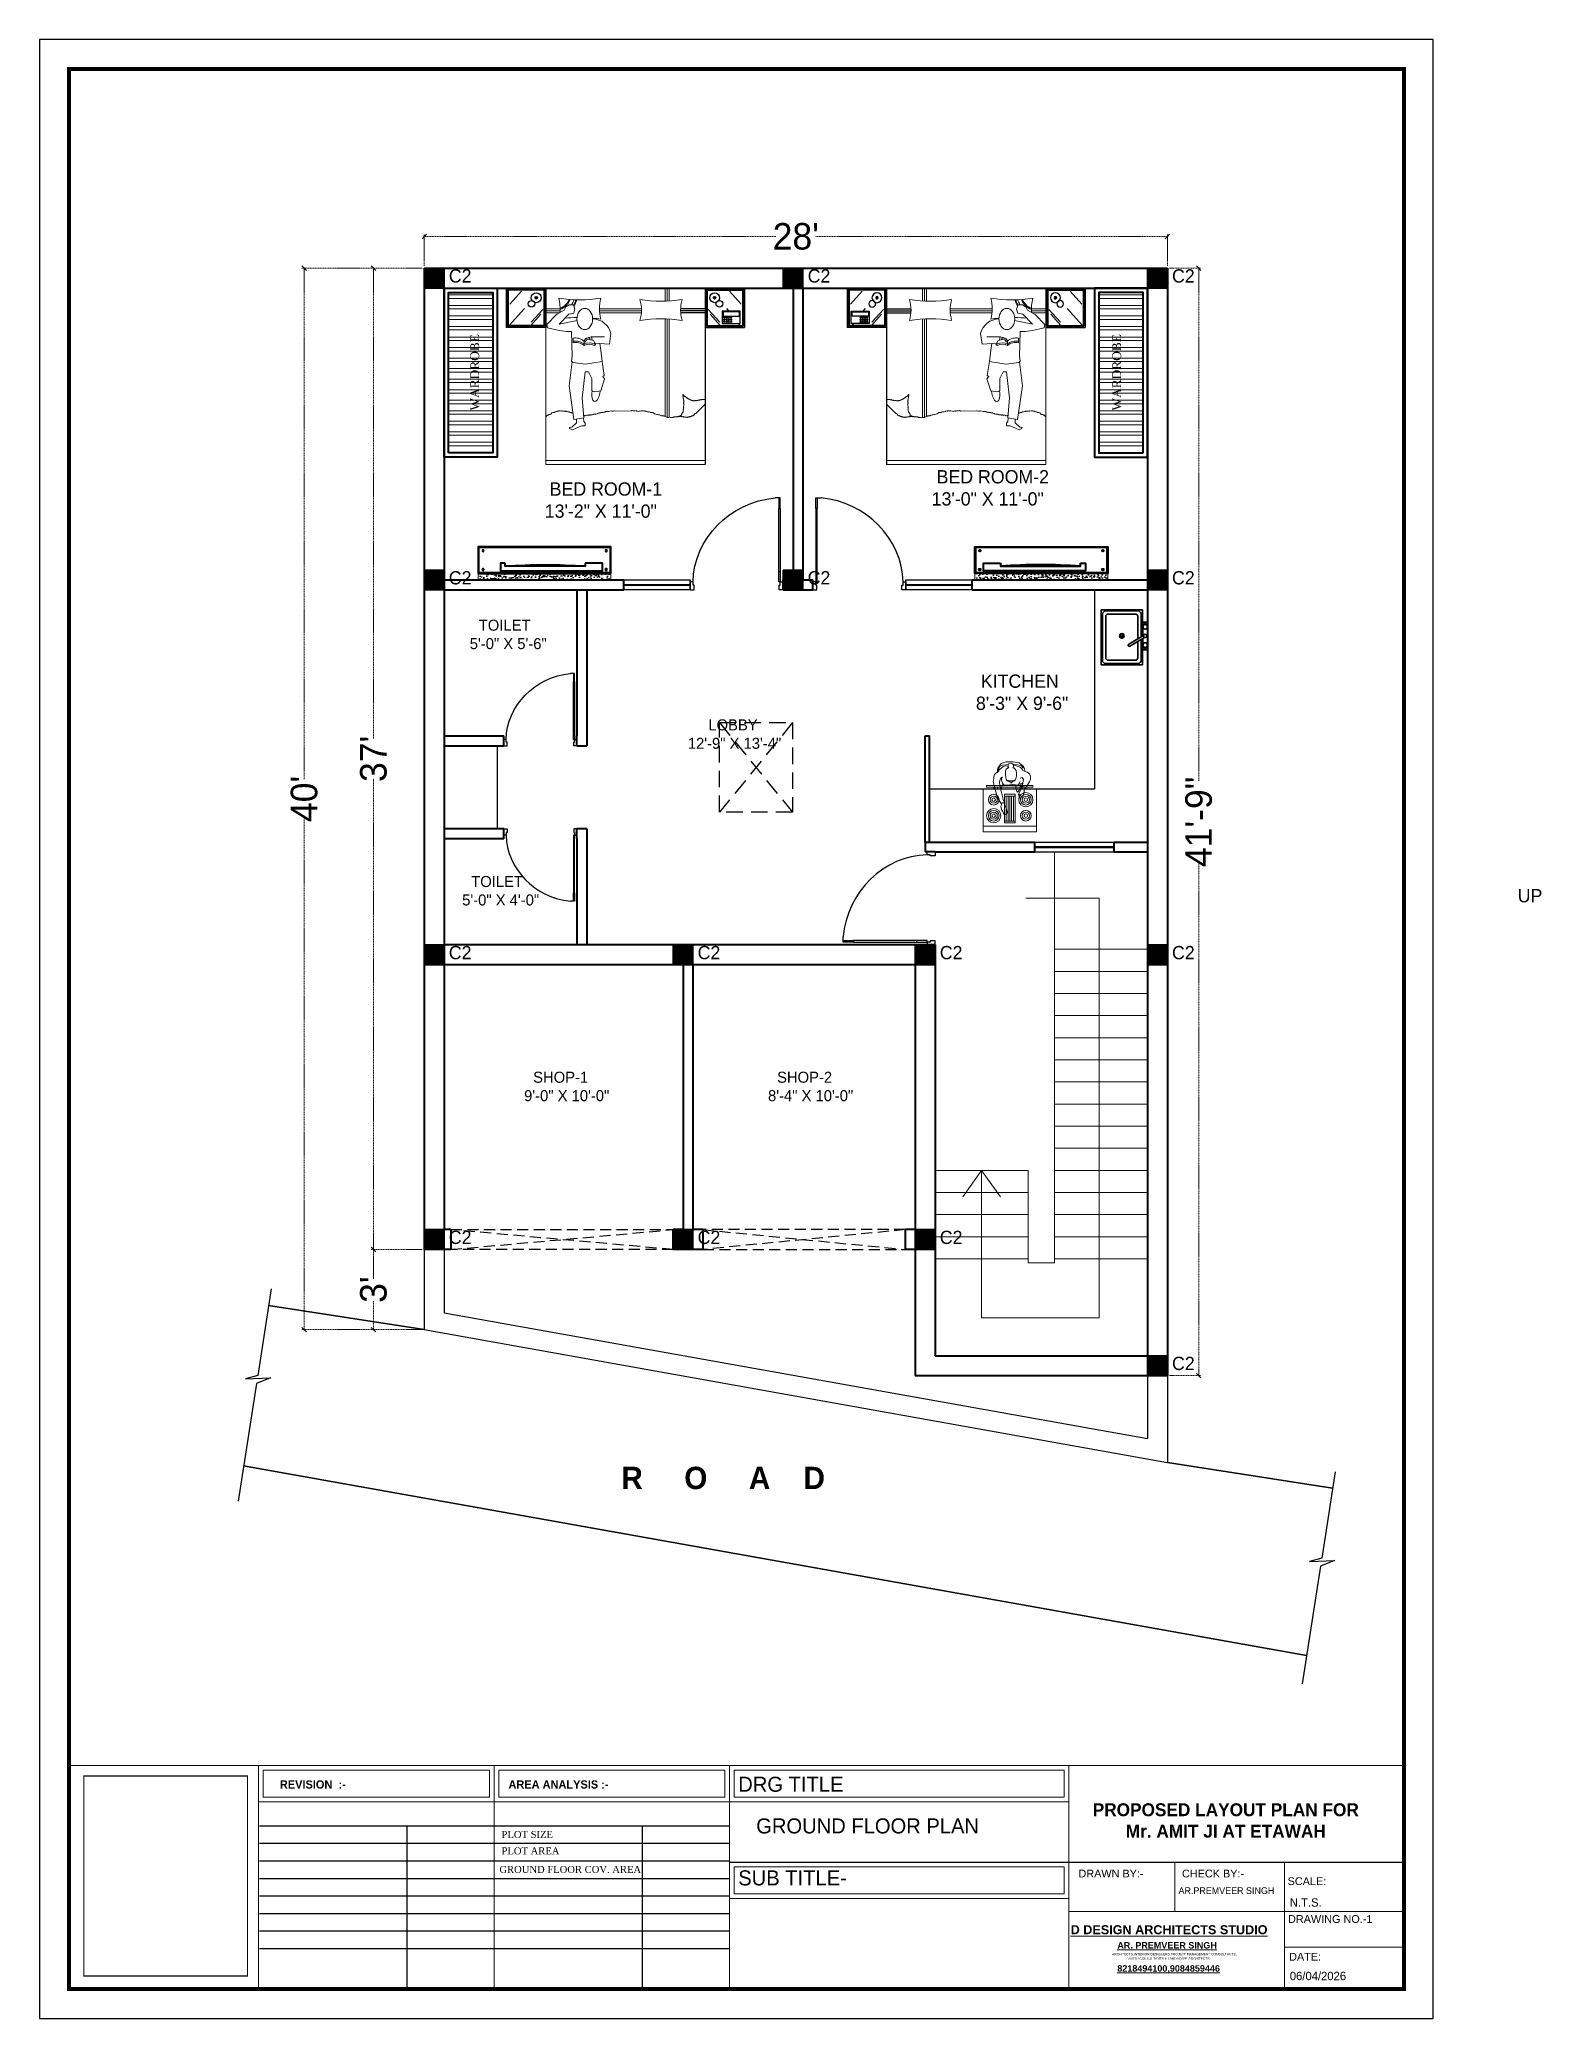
# Model space of a CAD drawing. Header units: millimetres. Extents: x -6808 to 215771, y -89660 to -16303.
# Drawn here: x 93281 to 93960, y -56050 to -55156 of the extents above; entities that cross this region are included whole.
import ezdxf

# ---------------------------------------------------------------- set-up
doc = ezdxf.new("R2010")
doc.units = ezdxf.units.MM
doc.header["$PDMODE"] = 35
doc.linetypes.add('ACAD_ISO10W100', pattern=[18, 12, -3, 0, -3])
doc.linetypes.add('DASHED', pattern=[0.75, 0.5, -0.25])
doc.layers.get('0').update_dxf_attribs({"color": 8})
for name, color, linetype, lineweight in [('_Furniture', 253, 'Continuous', 18), ('A- FUR', 34, 'Continuous', 0), ('col.center', 5, 'ACAD_ISO10W100', 15), ('column', 5, 'Continuous', 30), ('dim2', 6, 'Continuous', 20), ('FIXture', 132, 'Continuous', 13), ('FORMAT LAAYER', 250, 'Continuous', 13), ('FURNITURE 2', 33, 'Continuous', 25), ('furnitures', 12, 'Continuous', 13), ('Projection', 190, 'DASHED', 25), ('STAIR', 252, 'Continuous', 15), ('text', 7, 'Continuous', 25), ('wall', 7, 'Continuous', 35)]:
    doc.layers.add(name, color=color, linetype=linetype, lineweight=lineweight)
doc.layers.add('AR.furniture', color=7, linetype='Continuous', lineweight=35, true_color=0x009e9e)
doc.layers.add('furniture', color=7, linetype='Continuous', lineweight=5, true_color=0xe57b2a)
for name, color, linetype in [('FORMAT', 7, 'Continuous'), ('NET 01', 8, 'Continuous'), ('WIN', 5, 'Continuous')]:
    doc.layers.add(name, color=color, linetype=linetype)
doc.styles.add('cdim', font='arial.ttf')
doc.styles.add('HYPERMARTBORA0$0$SANSSERIFBOLD', font='sasb____.pfb', dxfattribs={"height": 0.2})
doc.styles.add('SAJ', font='eurr____.ttf')
doc.styles.get("Standard").update_dxf_attribs({"font": 'times.ttf'})
doc.styles.add('working', font='swissl.ttf')
doc.dimstyles.new('SAJ', dxfattribs={"dimtxt": 5, "dimasz": 2, "dimexe": 1, "dimexo": 1, "dimgap": 0.09375, "dimtad": 0, "dimdec": 1, "dimzin": 0, "dimdsep": 46, "dimlunit": 4, "dimtxsty": 'SAJ', "dimblk": 'OBLIQUE', "dimcen": 0.125, "dimdle": 0.375, "dimadec": 0, "dimazin": 0, "dimtfac": 1, "dimtdec": 1, "dimtofl": 0, "dimtmove": 0, "dimatfit": 3, "dimldrblk": 'OBLIQUE', "dimfxl": 1, "dimtolj": 1, "dimtzin": 0, "dimlwd": 5, "dimlwe": 5, "dimarcsym": 1})

msp = doc.modelspace()

# ---------------------------------------------------------------- texts
at = {"linetype": 'ByBlock', "lineweight": 20, "char_height": 4, "width": 11.03232, "rotation": 90}
for insert, attachment_point in [((93479.502, -55305.991), 8), ((93765.683, -55305.991), 2)]:
    msp.add_mtext('WARDROBE', dxfattribs=dict(at, insert=insert, attachment_point=attachment_point))
at = {"layer": 'col.center', "linetype": 'ByBlock', "char_height": 6, "width": 293.6941, "attachment_point": 1, "style": 'SAJ'}
for insert in [(93465.699, -55259.397), (93627.949, -55259.397), (93792.699, -55259.397), (93465.699, -55395.897), (93627.949, -55395.897), (93792.699, -55395.897), (93465.699, -55565.397), (93578.199, -55565.397), (93687.699, -55565.397), (93792.699, -55565.397), (93465.699, -55694.164), (93578.199, -55694.164), (93687.699, -55694.164), (93792.699, -55751.164)]:
    msp.add_mtext('\\A1;{\\fCentury Gothic|b0|i0|c0|p34;C2}', dxfattribs=dict(at, insert=insert))
at = {"layer": 'FORMAT', "lineweight": 13, "style": 'working'}
for s, height, p in [('DRAWN BY:-', 3.5126, (93750.39, -55986.6)), (' CHECK BY:-', 3.51256, (93795.833, -55986.6)), ('SCALE:', 3.5126, (93844.964, -55990.054)), ('DRAWING NO.-1', 3.51256, (93845.15, -56007.162)), ('DATE:', 3.5126, (93845.644, -56024.226))]:
    msp.add_text(s, height=height, dxfattribs=at).set_placement(p)
at = {"layer": 'FORMAT', "style": 'cdim'}
for s, insert, char_height, width, attachment_point in [('\\A1;{\\fCentury Gothic|b1|i0|c0|p34;REVISION  :-}', (93389.302, -55942.692), 3.7141, 82.00869, 1), ('\\A1;{\\fCentury Gothic|b1|i0|c0|p34;AREA ANALYSIS :-}', (93492.665, -55942.692), 3.7141, 82.00869, 1), ('\\A1;{\\fDilleniaUPC|b1|i0|c0|p18;PROPOSED LAYOUT PLAN FOR \\PMr. AMIT JI AT ETAWAH}', (93817.004, -55960.89), 5.82604, 146.36223, 5)]:
    msp.add_mtext(s, dxfattribs=dict(at, insert=insert, char_height=char_height, width=width, attachment_point=attachment_point))
at = {"layer": 'FORMAT', "ltscale": 2, "attachment_point": 1, "style": 'SAJ'}
for s, insert, char_height, width in [('\\A1;{\\fCentury Gothic|b0|i0|c0|p34;DRG TITLE}', (93596.569, -55941.058), 6.81315, 157.97217), ('\\A1;{\\fCentury Gothic|b0|i0|c0|p34;GROUND FLOOR PLAN}', (93604.69, -55959.909), 6.81315, 157.97217), ('\\A1;{\\fCentury Gothic|b0|i0|c0|p34;SUB TITLE-}', (93596.566, -55983.403), 6.81315, 157.97217), ('\\A1;{\\fShonar Bangla|b0|i0|c0|p34;AR.PREMVEER SINGH}', (93795.65, -55991.059), 3.01841, 153.90418), ('\\A1;{\\fShonar Bangla|b0|i0|c0|p34;N.T.S.}', (93845.963, -55996.039), 3.80198, 98.73261), ('\\A1;{\\fShonar Bangla|b0|i0|c0|p34;06/04/2026}', (93845.963, -56029.259), 3.80198, 98.73261)]:
    msp.add_mtext(s, dxfattribs=dict(at, insert=insert, char_height=char_height, width=width))
at = {"layer": 'FORMAT', "lineweight": 13, "char_height": 3.16832, "width": 82.00869, "attachment_point": 1, "style": 'working'}
for s, insert in [('\\A1;{\\fBook Antiqua|b0|i0|c0|p18;PLOT SIZE}', (93489.53, -55965.595)), ('\\A1;{\\fBook Antiqua|b0|i0|c0|p18;PLOT AREA}', (93489.53, -55973.006)), ('\\A1;{\\fBook Antiqua|b0|i0|c0|p18;GROUND FLOOR COV. AREA}', (93488.572, -55981.399))]:
    msp.add_mtext(s, dxfattribs=dict(at, insert=insert))
at = {"layer": 'FORMAT LAAYER', "color": 0, "lineweight": 13}
for s, height, style, p in [('%%UD DESIGN ARCHITECTS STUDIO', 4.08123, 'HYPERMARTBORA0$0$SANSSERIFBOLD', (93746.868, -56012.283)), ('%%UAR. PREMVEER SINGH', 2.91228, 'HYPERMARTBORA0$0$SANSSERIFBOLD', (93767.965, -56018.753)), ('ARCHITECTS,INTERIOR DESIGNERS,PROJECT MANAGEMENT CONSULTANTS,', 1.05931, 'working', (93765.621, -56021.829)), ('VASTU CONSULTANTS & LANDSCAPE ARCHITECTS', 1.05931, 'working', (93772.63, -56023.851)), ('%%U8218494100,9084859446', 2.91228, 'HYPERMARTBORA0$0$SANSSERIFBOLD', (93767.965, -56029.207))]:
    msp.add_text(s, height=height, dxfattribs=dict(at, style=style)).set_placement(p)
at = {"layer": 'FORMAT LAAYER', "linetype": 'ByBlock', "insert": (93574.752, -55800.898), "char_height": 10.08, "width": 351.4658, "attachment_point": 2, "style": 'SAJ'}
msp.add_mtext('\\A1;{\\fCentury Gothic|b1|i0|c0|p34;        R     O     A    D }', dxfattribs=at)
at = {"layer": 'text', "ltscale": 2, "style": 'SAJ'}
for s, insert, char_height, width, attachment_point in [('\\A1;{\\fCentury Gothic|b0|i0|c0|p34; BED ROOM-2\\P13\'-0" X 11\'-0"}', (93684.03, -55350.215), 6, 67.51856, 1), ('\\A1;{\\fCentury Gothic|b0|i0|c0|p34; BED ROOM-1\\P13\'-2" X 11\'-0"}', (93509.083, -55355.759), 6, 67.51856, 1), ('\\A1;{\\fCentury Gothic|b0|i0|c0|p34; \\H0.83333x; TOILET\\P5\'-0" X 5\'-6"}', (93475.162, -55417.837), 6, 244.74508, 1), ('\\A1;{\\fCentury Gothic|b0|i0|c0|p34;  \\P KITCHEN\\P8\'-3" X 9\'-6"}', (93704.037, -55432.638), 6, 244.74508, 1), ('\\A1;{\\fCentury Gothic|b0|i0|c0|p34;              LOBBY\\P         12\'-9" X 13\'-4"}', (93557.041, -55462.91), 5, 244.74508, 1), ('\\A1;{\\fCentury Gothic|b0|i0|c0|p34; \\H0.83333x; TOILET\\P5\'-0" X 4\'-0"}', (93471.736, -55533.746), 6, 244.74508, 1), ('\\A1;{\\fCentury Gothic|b0|i0|c0|p34;UP}', (93960.143, -55539.657), 6, 244.74508, 3), ('\\A1;{\\fCentury Gothic|b0|i0|c0|p34; \\H0.83333x; SHOP-1\\P9\'-0" X 10\'-0"}', (93499.737, -55622.248), 6, 244.74508, 1), ('\\A1;{\\fCentury Gothic|b0|i0|c0|p34; \\H0.83333x; SHOP-2\\P8\'-4" X 10\'-0"}', (93610.028, -55622.248), 6, 244.74508, 1)]:
    msp.add_mtext(s, dxfattribs=dict(at, insert=insert, char_height=char_height, width=width, attachment_point=attachment_point))

# ---------------------------------------------------------------- blocks, each defined once
blk = doc.blocks.new('QEWFWE')
at = {"layer": 'NET 01'}
for p, q in [((238503.45, 15011.85), (238503.45, 15015.77)), ((238503.45, 15015.77), (238505.41, 15015.77)), ((238503.98, 15011.85), (238503.45, 15011.85)), ((238503.45, 15011.85), (238503.45, 14988.32)), ((238503.98, 15015.77), (238503.98, 15011.85)), ((238503.98, 14988.32), (238503.98, 15011.85)), ((238503.45, 14988.32), (238503.45, 14984.4)), ((238503.98, 14988.32), (238503.45, 14988.32)), ((238503.98, 14984.4), (238503.98, 14988.32)), ((238503.45, 14984.4), (238503.98, 14984.4))]:
    blk.add_line(p, q, dxfattribs=at)
for points in [[(238503.45, 14984.4), (238502.4, 14984.4), (238502.4, 14981.4), (238503.9, 14981.4), (238503.9, 14982.9), (238503.9, 14983.2), (238503.45, 14983.2)], [(238536.02, 14984.4), (238537.07, 14984.4), (238537.07, 14981.4), (238535.57, 14981.4), (238535.57, 14982.9), (238535.57, 14983.2), (238536.02, 14983.2)]]:
    blk.add_lwpolyline(points, close=True, dxfattribs=at)
blk.add_ellipse((238504.18, 14985.62), major_axis=(-29.27, 13.54), ratio=0.925766, start_param=-2.718612, end_param=-1.204625, dxfattribs=at)
blk = doc.blocks.new('_Oblique')
at = {"color": 0, "linetype": 'ByBlock', "lineweight": -2}
blk.add_line((-0.5, -0.5), (0.5, 0.5), dxfattribs=at)
blk = doc.blocks.new('*D2147')
at = {"layer": 'Defpoints', "color": 0, "transparency": 16777216}
for p in [(93431.66, -55258.9), (93454.59, -55258.9), (93454.59, -55702.67)]:
    blk.add_point(p, dxfattribs=at)
at = {"layer": 'dim2', "color": 0, "linetype": 'DASHED', "lineweight": 5, "transparency": 16777216}
for p, q in [((93453.59, -55258.9), (93430.66, -55258.9)), ((93431.66, -55258.52), (93431.66, -55471.68)), ((93431.66, -55703.04), (93431.66, -55489.88)), ((93453.59, -55702.67), (93430.66, -55702.67))]:
    blk.add_line(p, q, dxfattribs=at)
at = {"layer": 'dim2', "color": 0, "lineweight": 5, "transparency": 16777216, "xscale": 2, "yscale": 2, "zscale": 2}
for p, rotation in [((93431.66, -55258.9), 90), ((93431.66, -55702.67), 270)]:
    blk.add_blockref('_Oblique', p, dxfattribs=dict(at, rotation=rotation))
at = {"layer": 'dim2', "color": 0, "transparency": 16777216, "insert": (93431.66, -55480.78), "char_height": 12, "attachment_point": 5, "rotation": 90, "style": 'SAJ'}
blk.add_mtext("\\A1;37'", dxfattribs=at)
blk = doc.blocks.new('*D2149')
at = {"layer": 'Defpoints', "color": 0, "transparency": 16777216}
for p in [(93790.59, -55244.56), (93454.59, -55258.9), (93790.59, -55258.9)]:
    blk.add_point(p, dxfattribs=at)
at = {"layer": 'dim2', "color": 0, "linetype": 'DASHED', "lineweight": 5, "transparency": 16777216}
for p, q in [((93454.22, -55244.56), (93613.49, -55244.56)), ((93454.59, -55257.9), (93454.59, -55243.56)), ((93790.97, -55244.56), (93631.69, -55244.56)), ((93790.59, -55257.9), (93790.59, -55243.56))]:
    blk.add_line(p, q, dxfattribs=at)
at = {"layer": 'dim2', "color": 0, "lineweight": 5, "transparency": 16777216, "xscale": 2, "yscale": 2, "zscale": 2, "rotation": 180}
blk.add_blockref('_Oblique', (93454.59, -55244.56), dxfattribs=at)
at = {"layer": 'dim2', "color": 0, "lineweight": 5, "transparency": 16777216, "xscale": 2, "yscale": 2, "zscale": 2}
blk.add_blockref('_Oblique', (93790.59, -55244.56), dxfattribs=at)
at = {"layer": 'dim2', "color": 0, "transparency": 16777216, "insert": (93622.59, -55244.56), "char_height": 12, "attachment_point": 5, "style": 'SAJ'}
blk.add_mtext("\\A1;28'", dxfattribs=at)
blk = doc.blocks.new('A$C35EA12FA')
at = {"layer": 'furnitures', "ltscale": 1.4}
for p, q in [((0.55, 16.83), (0.23, 15.87)), ((1.05, 17.51), (0.55, 16.83)), ((1.77, 17.83), (1.05, 17.51)), ((2, 19.51), (1.64, 17.65)), ((2.45, 18.51), (1.77, 17.83)), ((3.32, 21.47), (2, 19.51)), ((2, 18.33), (2.36, 19.38)), ((2.36, 19.38), (2.77, 20.24)), ((2.59, 18.92), (2.45, 18.51)), ((3.23, 19.47), (2.59, 18.92)), ((2.77, 20.24), (3.86, 20.88)), ((4.18, 20.24), (3.23, 19.47)), ((5.45, 22.2), (3.32, 21.47)), ((3.86, 20.88), (5.27, 21.01)), ((5.18, 20.56), (4.18, 20.24)), ((5.18, 18.37), (5.14, 16.92)), ((5.14, 16.92), (5.36, 15.6)), ((6.23, 20.47), (5.18, 20.56)), ((5.45, 19.1), (5.18, 18.37)), ((5.27, 21.01), (6.32, 21.15)), ((8.32, 22.29), (5.45, 22.2)), ((6, 19.6), (5.45, 19.1)), ((6.59, 19.74), (6, 19.6)), ((6.32, 21.01), (6.27, 20.38)), ((6.27, 20.38), (6.32, 19.92)), ((6.59, 21.47), (6.32, 21.01)), ((6.32, 19.92), (6.59, 19.74)), ((7.27, 21.69), (6.59, 21.47)), ((7.82, 21.51), (7.27, 21.69)), ((8.36, 21.24), (7.82, 21.51)), ((11, 21.88), (8.32, 22.29)), ((8.54, 20.83), (8.36, 21.24)), ((8.36, 19.74), (8.45, 19.88)), ((8.73, 19.65), (8.36, 19.74)), ((8.45, 19.88), (8.59, 20.42)), ((8.59, 20.42), (8.54, 20.83)), ((8.63, 21.19), (10.36, 21.01)), ((9.27, 20.65), (8.73, 20.51)), ((9.13, 19.33), (8.73, 19.65)), ((9.63, 18.6), (9.13, 19.33)), ((10.54, 20.33), (9.27, 20.65)), ((9.77, 17.37), (9.63, 18.6)), ((9.77, 16.19), (9.77, 17.37)), ((10.36, 21.01), (11.95, 20.6)), ((11.41, 19.92), (10.54, 20.33)), ((12.81, 20.28), (11, 21.88)), ((12.18, 19.19), (11.41, 19.92)), ((11.95, 20.6), (12.72, 19.6)), ((12.5, 18.65), (12.18, 19.19)), ((13.27, 18.28), (12.5, 18.65)), ((13.27, 19.28), (12.81, 20.28)), ((13.5, 18.15), (13.27, 19.28)), ((14.31, 17.87), (13.27, 18.28)), ((15.45, 17.06), (14.31, 17.87)), ((15.81, 15.87), (15.45, 17.06)), ((0.27, 15.05), (0, 13.92)), ((0, 13.92), (0.41, 12.19)), ((0.23, 15.87), (0.27, 15.05)), ((0.41, 12.19), (1.82, 6.87)), ((2.68, 13.55), (2.77, 14.55)), ((2.82, 12.46), (2.68, 13.55)), ((2.77, 14.55), (3.14, 15.1)), ((3.09, 10.82), (2.82, 12.46)), ((4.04, 7.23), (3.09, 10.82)), ((3.14, 15.1), (3.54, 15.6)), ((3.45, 11.28), (3.23, 11.01)), ((3.86, 12.05), (3.45, 11.28)), ((3.91, 15.74), (3.5, 15.33)), ((3.5, 15.33), (3.5, 14.46)), ((3.5, 14.46), (3.91, 13.28)), ((3.54, 15.6), (3.91, 15.74)), ((4.04, 12.83), (3.86, 12.05)), ((3.91, 13.28), (4.64, 12.46)), ((4.64, 12.46), (5.41, 12.33)), ((5.36, 15.6), (5.63, 14.51)), ((5.41, 12.33), (8.36, 12.69)), ((5.63, 14.51), (6.13, 14.05)), ((5.82, 14.55), (5.68, 14.92)), ((6.41, 14.37), (5.82, 14.55)), ((6.13, 14.05), (6.68, 13.83)), ((6.95, 14.24), (6.41, 14.37)), ((6.68, 13.83), (7.13, 13.78)), ((7.59, 14.24), (6.95, 14.24)), ((7.13, 13.78), (7.27, 13.51)), ((7.27, 13.51), (7.5, 13.28)), ((7.5, 13.28), (7.73, 13.51)), ((8.09, 14.19), (7.59, 14.24)), ((7.73, 13.51), (8, 13.78)), ((8, 13.78), (8.36, 13.96)), ((8.68, 14.33), (8.09, 14.19)), ((8.28, 12.7), (10.5, 12.37)), ((8.36, 13.96), (9.09, 14.19)), ((9.22, 14.6), (8.68, 14.33)), ((9.09, 14.19), (9.41, 14.83)), ((9.41, 14.83), (9.77, 16.19)), ((9.59, 11.19), (9.54, 12.14)), ((9.95, 9.92), (9.59, 11.19)), ((10.27, 9.51), (9.95, 9.92)), ((10.72, 9.82), (10.27, 9.51)), ((10.5, 12.37), (11, 13.05)), ((11.45, 10), (10.67, 8.41)), ((10.67, 8.41), (10.72, 8.18)), ((11.45, 10.01), (10.68, 8.41)), ((10.68, 8.41), (10.72, 8.19)), ((11.45, 11.01), (10.72, 9.82)), ((10.72, 8.18), (11.13, 8.41)), ((10.72, 8.19), (11.13, 8.41)), ((11.13, 8.41), (10.86, 7.87)), ((11.13, 8.41), (10.86, 7.87)), ((11, 13.05), (11.41, 13.96)), ((11, 12.83), (12.04, 13.05)), ((11.63, 12.87), (11.45, 11.01)), ((12.13, 11.42), (11.45, 10.01)), ((11.5, 15.24), (11.72, 15.55)), ((11.72, 15.55), (12.18, 15.6)), ((12.5, 13.05), (12, 11.87)), ((12, 11.87), (12.13, 11.42)), ((12.04, 13.05), (12.5, 13.37)), ((12.13, 11.83), (12.59, 11.83)), ((12.18, 15.6), (12.45, 15.15)), ((12.45, 15.15), (12.81, 14.78)), ((12.54, 13.51), (12.5, 13.05)), ((12.63, 14.1), (12.54, 13.51)), ((12.59, 11.83), (13.09, 11.64)), ((12.81, 14.78), (12.63, 14.1)), ((12.68, 8), (12.81, 8.64)), ((12.81, 8.64), (13.09, 9.6)), ((13.09, 11.64), (13.45, 11.46)), ((13.09, 10.42), (13.18, 11.05)), ((13.09, 9.6), (13.09, 10.42)), ((13.18, 11.05), (13.68, 11.19)), ((13.62, 11.17), (15.36, 13.78)), ((15.36, 13.78), (15.77, 14.96)), ((15.77, 14.96), (15.81, 15.87)), ((1.82, 6.87), (2.86, 5.46)), ((2.86, 5.46), (3.18, 4.82)), ((3.18, 4.82), (3.45, 4.59)), ((3.5, 4.14), (3.23, 3.55)), ((3.23, 3.55), (3.5, 2.14)), ((3.45, 4.59), (3.5, 4.14)), ((3.5, 2.14), (3.91, 1.41)), ((3.54, 4.64), (3.86, 4.96)), ((3.86, 4.96), (4.5, 4.91)), ((3.91, 1.41), (4, 1.68)), ((4, 1.68), (4.54, 0.18)), ((4.18, 6.32), (4.04, 7.23)), ((4.86, 4.82), (4.18, 6.32)), ((4.5, 4.91), (4.64, 4.73)), ((4.54, 0.18), (4.73, 0.14)), ((4.73, 4.28), (4.82, 4.46)), ((5.36, 3), (4.73, 4.28)), ((4.73, 0.14), (4.82, 0.32)), ((4.82, 4.46), (4.86, 4.82)), ((4.82, 0.32), (5.09, 0)), ((5.09, 0), (5.45, 0)), ((5.63, 2.09), (5.36, 3)), ((5.45, 0.36), (5.73, 0.36)), ((5.45, 0), (5.45, 0.36)), ((6.04, 0.91), (5.63, 2.09)), ((5.73, 0.68), (6.04, 0.91)), ((5.73, 0.36), (5.73, 0.68)), ((10.86, 7.87), (10.95, 7.64)), ((10.86, 7.87), (10.95, 7.64)), ((10.95, 7.64), (11.27, 7.78)), ((10.95, 7.64), (11.27, 7.77)), ((11.27, 7.78), (11.04, 7.19)), ((11.27, 7.77), (11.04, 7.18)), ((11.04, 7.18), (11.27, 7.05)), ((11.27, 7.05), (11.49, 7.14)), ((11.49, 7.14), (11.54, 6.96)), ((11.54, 6.96), (11.86, 7)), ((12.26, 8), (11.83, 7)), ((12.27, 8.05), (12.22, 7.55)), ((12.22, 7.55), (12.45, 7.69)), ((12.45, 7.69), (12.68, 8))]:
    blk.add_line(p, q, dxfattribs=at)
blk = doc.blocks.new('A$C59C60163')
at = {"layer": 'FIXture'}
for p, q in [((62, 0), (62, 617)), ((494, 494), (514, 494)), ((123, 247), (123, 370)), ((411, 350), (123, 350)), ((123, 329), (411, 329)), ((411, 309), (123, 309)), ((123, 288), (411, 288)), ((411, 267), (123, 267)), ((411, 370), (411, 247)), ((514, 453), (494, 453)), ((514, 165), (494, 165)), ((494, 123), (514, 123))]:
    blk.add_line(p, q, dxfattribs=at)
for points in [[(494, 0), (0, 0), (0, 617), (494, 617)], [(535, 41), (514, 41), (514, 576), (535, 576)], [(432, 247), (103, 247), (103, 370), (432, 370)]]:
    blk.add_lwpolyline(points, close=True, dxfattribs=at)
for centre, radius in [((185, 494), 61.7), ((185, 494), 41.1), ((185, 494), 20.6), ((370, 494), 82.3), ((370, 494), 61.7), ((370, 494), 41.1), ((370, 494), 20.6), ((185, 123), 82.3), ((185, 123), 61.7), ((185, 123), 41.1), ((185, 123), 20.6), ((370, 123), 61.7), ((370, 123), 41.1), ((370, 123), 20.6)]:
    blk.add_circle(centre, radius, dxfattribs=at)
blk = doc.blocks.new('A$C22B204D2')
at = {"layer": '_Furniture', "color": 2, "xscale": 1.071547591360284, "yscale": 1.071547591360284, "zscale": 1.071547591360284}
blk.add_blockref('A$C35EA12FA', (4.57, 9.37), dxfattribs=at)
at = {"layer": 'FIXture', "xscale": -0.0391304348595441, "yscale": 0.0391304348595441, "zscale": 0.0391304348595441, "rotation": 270}
blk.add_blockref('A$C59C60163', (0, 1.61), dxfattribs=at)
blk = doc.blocks.new('efve')
at = {"layer": 'AR.furniture', "lineweight": 30, "ltscale": 5}
for p, q in [((-7.34, 17.59), (-7.34, -6.41)), ((10.66, 17.59), (-7.34, 17.59)), ((10.66, 6.27), (10.66, 17.59)), ((5.19, 9.42), (11.63, 5.71)), ((12.12, 10.49), (11.62, 10.49)), ((11.62, 10.49), (11.62, 9.93)), ((12.12, 9.93), (12.12, 10.49)), ((11.13, 4.84), (4.69, 8.56)), ((10.66, 2.23), (10.66, 5.11)), ((10.66, -6.41), (10.66, 2.23)), ((11.62, -0.51), (11.62, 0.05)), ((12.12, 0.05), (12.12, -0.51)), ((10.66, -6.41), (-7.34, -6.41)), ((-7.34, -6.41), (10.66, -6.41)), ((7.66, -4.59), (-4.34, -4.59)), ((12.12, -0.51), (11.62, -0.51))]:
    blk.add_line(p, q, dxfattribs=at)
for points in [[(-6.84, 15.59), (-6.84, -4.41)], [(8.66, 17.09), (-5.34, 17.09)], [(-5.34, 14.59), (-5.34, -3.59)], [(7.66, 15.59), (-4.34, 15.59)], [(8.66, 7.42), (8.66, 14.59)], [(10.16, 6.56), (10.16, 15.59)], [(10.87, 10.99), (10.87, 6.14)], [(10.87, 4.99), (10.87, -1.01), (12.87, -1.01), (12.87, 10.99), (10.87, 10.99), (10.87, 6.14)], [(8.66, -1.74), (8.66, 6.27)], [(8.66, -3.59), (8.66, 6.27)], [(10.16, -4.41), (10.16, 5.4)], [(10.16, 2.52), (10.16, 5.4)], [(-5.34, -5.91), (8.66, -5.91)]]:
    blk.add_lwpolyline(points, dxfattribs=at)
for centre, radius in [((11.87, 8.99), 1), ((1.66, 4.99), 1), ((1.66, 4.99), 0.5), ((11.87, 0.99), 1), ((11.87, 4.99), 0.75)]:
    blk.add_circle(centre, radius, dxfattribs=at)
for centre, radius, start, end in [((-5.34, 15.59), 1.5, 90, 180), ((-4.34, 14.59), 1, 90, 180), ((4.94, 8.99), 0.5, 60, 240), ((7.66, 14.59), 1, 0, 90), ((8.66, 15.59), 1.5, 0, 90), ((-5.34, -4.41), 1.5, 180, 270), ((-4.34, -3.59), 1, 180, 270), ((7.66, -3.59), 1, 270, 0), ((8.66, -4.41), 1.5, 270, 0)]:
    blk.add_arc(centre, radius, start, end, dxfattribs=at)
blk = doc.blocks.new('A$C1A9968DB')
at = {"layer": 'furniture', "ltscale": 0.5}
for p, q in [((3.85, 45.67), (6.88, 47.34)), ((6.88, 47.34), (7.52, 48.64)), ((7.52, 48.64), (8.85, 49.47)), ((8.85, 49.47), (10.51, 49.47)), ((10.51, 49.47), (11.12, 47.7)), ((11.12, 47.7), (10.65, 46.11)), ((3.85, 45.67), (0, 41.68)), ((0.3, 40.35), (0, 41.68)), ((0.3, 40.35), (4.88, 39.32)), ((8.7, 45.77), (4.85, 41.78)), ((11.92, 43.21), (4.85, 41.78)), ((4.88, 39.32), (7.7, 38.87)), ((10.65, 46.11), (8.7, 45.77)), ((7.7, 38.87), (9.68, 38.93)), ((9.68, 38.87), (9.98, 29.12)), ((10.35, 36.28), (10.42, 34.45)), ((14.76, 35.19), (14.68, 35.04)), ((14.68, 35.04), (14.68, 34.88)), ((14.68, 34.88), (14.84, 34.81)), ((14.74, 34.85), (14.72, 34.01)), ((14.72, 34.01), (14.72, 33.42)), ((14.84, 35.35), (14.76, 35.19)), ((14.99, 35.58), (14.84, 35.5)), ((14.84, 35.5), (14.84, 35.35)), ((14.84, 34.81), (15.15, 34.81)), ((15.07, 35.74), (14.99, 35.58)), ((15.15, 35.89), (15.07, 35.74)), ((15.3, 35.97), (15.15, 35.89)), ((15.15, 34.81), (15.3, 34.88)), ((15.46, 36.12), (15.3, 35.97)), ((15.3, 35.04), (15.46, 35.12)), ((15.3, 34.88), (15.3, 35.04)), ((15.61, 36.12), (15.46, 36.12)), ((15.46, 35.27), (15.54, 35.43)), ((15.46, 35.12), (15.46, 35.27)), ((15.54, 36.05), (15.69, 36.2)), ((15.54, 35.43), (15.69, 35.5)), ((15.69, 36.2), (15.85, 36.28)), ((15.69, 35.5), (15.81, 35.62)), ((15.85, 36.28), (16, 36.28)), ((16, 36.28), (16.31, 36.43)), ((16.31, 36.43), (16.47, 36.51)), ((16.47, 36.51), (16.62, 36.51)), ((17.56, 36.8), (16.62, 36.51)), ((16.7, 36.43), (16.66, 36.52)), ((16.86, 36.28), (16.7, 36.43)), ((16.93, 36.12), (16.86, 36.28)), ((16.93, 35.81), (16.93, 36.12)), ((17, 35.68), (16.93, 35.81)), ((22.85, 36.8), (17.56, 36.8)), ((17.59, 36.81), (17.95, 35.51)), ((18.54, 35.29), (19.19, 33.72)), ((18.71, 34.01), (19.34, 33.64)), ((19.34, 33.64), (18.71, 33.42)), ((24.78, 33.85), (18.92, 34.36)), ((21.37, 31.48), (20.95, 34.19)), ((21.82, 27.05), (21.37, 31.48)), ((25.34, 38.15), (24.78, 33.85)), ((8.8, 17.45), (10, 26.89)), ((9.98, 29.12), (9.68, 27.2)), ((9.68, 27.2), (10.28, 26.61)), ((10.28, 26.61), (15.31, 26.02)), ((15.31, 26.02), (21.82, 27.05)), ((21.82, 27.05), (22.71, 21.58)), ((10.72, 4.14), (8.8, 17.45)), ((15.16, 22.91), (13.98, 12.57)), ((16.49, 22.91), (15.16, 22.91)), ((17.82, 20.4), (16.49, 22.91)), ((17.82, 15.52), (17.82, 20.4)), ((22.85, 20.25), (21.37, 15.52)), ((22.71, 21.58), (22.11, 21.14)), ((22.11, 21.14), (22.85, 20.25)), ((13.98, 12.57), (14.57, 4.74)), ((18.86, 15.08), (17.82, 15.52)), ((21.37, 15.52), (18.86, 15.08)), ((10.1, 0), (9, 0.54)), ((9.89, 1.11), (9.14, 0.96)), ((11.71, 2.78), (9.89, 1.11)), ((13.73, 1.58), (10.1, 0)), ((14.57, 4.74), (10.72, 4.14)), ((11.67, 4.29), (11.71, 2.78)), ((15.05, 1.65), (13.73, 1.58)), ((14.48, 4.72), (14.56, 3.39)), ((14.56, 3.39), (15.16, 2.64)), ((15.16, 2.64), (15.13, 1.68))]:
    blk.add_line(p, q, dxfattribs=at)
blk.add_lwpolyline([(9, 0.54), (8.93, 0.92), (9.51, 1.04)], dxfattribs=at)
for centre, radius, start, end in [((18.06, 36.38), 7.5, 13.68724, 89.70433), ((11.38, 31.16), 5.23, 49.90029, 101.4337), ((11.46, 29.92), 5.23, 51.46202, 101.4337), ((11.46, 29.33), 5.23, 51.46202, 101.4337), ((16.71, 29.78), 4.67, 64.68646, 115.31354), ((16.71, 29.19), 4.67, 64.68646, 115.31354), ((16.64, 31.03), 4.67, 65.91342, 100.13711)]:
    blk.add_arc(centre, radius, start, end, dxfattribs=at)
at = {"layer": 'furniture', "ltscale": 0.5, "extrusion": (1.33e-14, -5.24506e-16, -1)}
blk.add_ellipse((14.99, 43.85), major_axis=(0, -4.19), ratio=0.740098, start_param=4.712389, end_param=10.995574, dxfattribs=at)
at = {"layer": 'furniture', "ltscale": 0.5, "extrusion": (1.32939e-14, -5.4405e-16, -1)}
blk.add_ellipse((19.38, 14.94), major_axis=(-0.51, -3.71), ratio=0.422098, start_param=4.512692, end_param=7.948784, dxfattribs=at)
blk = doc.blocks.new('*X398')
at = {"color": 0}
for p, q in [((221.847, 124.188), (221.861, 124.202)), ((221.847, 124.193), (221.855, 124.202)), ((221.847, 124.178), (221.857, 124.188)), ((221.847, 124.172), (221.857, 124.182)), ((221.847, 124.162), (221.857, 124.172)), ((221.847, 124.156), (221.857, 124.166)), ((221.847, 124.146), (221.857, 124.156)), ((221.847, 124.14), (221.857, 124.15)), ((221.847, 124.13), (221.857, 124.14)), ((221.847, 124.125), (221.857, 124.135)), ((221.847, 124.114), (221.857, 124.124)), ((221.847, 124.109), (221.857, 124.119)), ((221.847, 124.098), (221.857, 124.108)), ((221.847, 124.093), (221.857, 124.103)), ((221.847, 124.082), (221.857, 124.092)), ((221.847, 124.077), (221.857, 124.087)), ((221.847, 124.066), (221.857, 124.076)), ((221.847, 124.061), (221.857, 124.071)), ((221.847, 124.05), (221.857, 124.06)), ((221.847, 124.045), (221.857, 124.055)), ((221.847, 124.034), (221.857, 124.044)), ((221.861, 124.192), (221.871, 124.202)), ((221.867, 124.192), (221.877, 124.202)), ((221.877, 124.192), (221.887, 124.202)), ((221.883, 124.192), (221.893, 124.202)), ((221.893, 124.192), (221.903, 124.202)), ((221.898, 124.192), (221.908, 124.202)), ((221.909, 124.192), (221.919, 124.202)), ((221.914, 124.192), (221.924, 124.202)), ((221.925, 124.192), (221.935, 124.202)), ((221.93, 124.192), (221.94, 124.202)), ((221.941, 124.192), (221.951, 124.202)), ((221.946, 124.192), (221.956, 124.202)), ((221.957, 124.192), (221.967, 124.202)), ((221.962, 124.192), (221.972, 124.202)), ((221.973, 124.192), (221.983, 124.202)), ((221.978, 124.192), (221.988, 124.202)), ((221.989, 124.192), (221.999, 124.202)), ((221.994, 124.192), (222.004, 124.202)), ((222.005, 124.192), (222.015, 124.202)), ((222.01, 124.192), (222.02, 124.202)), ((222.02, 124.192), (222.03, 124.202)), ((222.026, 124.192), (222.036, 124.202)), ((222.036, 124.192), (222.046, 124.202)), ((222.042, 124.192), (222.052, 124.202)), ((222.052, 124.192), (222.062, 124.202)), ((222.058, 124.192), (222.068, 124.202)), ((222.068, 124.192), (222.078, 124.202)), ((222.073, 124.192), (222.083, 124.202)), ((222.084, 124.192), (222.094, 124.202)), ((222.089, 124.192), (222.099, 124.202)), ((222.1, 124.192), (222.11, 124.202)), ((222.105, 124.192), (222.115, 124.202)), ((222.116, 124.192), (222.126, 124.202)), ((222.121, 124.192), (222.131, 124.202)), ((222.132, 124.192), (222.142, 124.202)), ((222.137, 124.192), (222.147, 124.202)), ((222.148, 124.192), (222.158, 124.202)), ((222.153, 124.192), (222.163, 124.202)), ((222.164, 124.192), (222.174, 124.202)), ((222.169, 124.192), (222.179, 124.202)), ((222.18, 124.192), (222.19, 124.202)), ((222.185, 124.192), (222.195, 124.202)), ((222.195, 124.192), (222.205, 124.202)), ((222.201, 124.192), (222.211, 124.202)), ((222.211, 124.192), (222.221, 124.202)), ((222.217, 124.192), (222.227, 124.202)), ((222.227, 124.192), (222.237, 124.202)), ((222.233, 124.192), (222.243, 124.202)), ((222.243, 124.192), (222.253, 124.202)), ((222.248, 124.192), (222.258, 124.202)), ((222.259, 124.192), (222.269, 124.202)), ((222.264, 124.192), (222.274, 124.202)), ((222.275, 124.192), (222.285, 124.202)), ((222.28, 124.192), (222.29, 124.202)), ((222.291, 124.192), (222.301, 124.202)), ((222.296, 124.192), (222.306, 124.202)), ((222.307, 124.192), (222.317, 124.202)), ((222.312, 124.192), (222.322, 124.202)), ((222.323, 124.192), (222.333, 124.202)), ((222.328, 124.192), (222.338, 124.202)), ((222.339, 124.192), (222.349, 124.202)), ((222.344, 124.192), (222.354, 124.202)), ((222.355, 124.192), (222.365, 124.202)), ((222.36, 124.192), (222.37, 124.202)), ((222.37, 124.192), (222.38, 124.202)), ((222.376, 124.192), (222.386, 124.202)), ((222.386, 124.192), (222.396, 124.202)), ((222.392, 124.192), (222.402, 124.202)), ((222.397, 124.187), (222.407, 124.197)), ((222.397, 124.181), (222.407, 124.191)), ((222.397, 124.171), (222.407, 124.181)), ((222.397, 124.165), (222.407, 124.175)), ((222.397, 124.155), (222.407, 124.165)), ((222.397, 124.149), (222.407, 124.159)), ((222.397, 124.139), (222.407, 124.149)), ((222.397, 124.134), (222.407, 124.144)), ((222.397, 124.123), (222.407, 124.133)), ((222.397, 124.118), (222.407, 124.128)), ((222.397, 124.107), (222.407, 124.117)), ((222.397, 124.102), (222.407, 124.112)), ((222.397, 124.091), (222.407, 124.101)), ((222.397, 124.086), (222.407, 124.096)), ((222.397, 124.075), (222.407, 124.085)), ((222.397, 124.07), (222.407, 124.08)), ((222.397, 124.059), (222.407, 124.069)), ((222.397, 124.054), (222.407, 124.064)), ((222.397, 124.043), (222.407, 124.053)), ((222.397, 124.038), (222.407, 124.048)), ((221.847, 124.029), (221.857, 124.039)), ((221.847, 124.018), (221.857, 124.028)), ((221.847, 124.013), (221.857, 124.023)), ((221.847, 124.003), (221.857, 124.013)), ((221.847, 123.997), (221.857, 124.007)), ((221.847, 123.987), (221.857, 123.997)), ((221.847, 123.981), (221.857, 123.991)), ((221.847, 123.971), (221.857, 123.981)), ((221.847, 123.965), (221.857, 123.975)), ((221.847, 123.955), (221.857, 123.965)), ((221.847, 123.949), (221.857, 123.959)), ((221.847, 123.939), (221.857, 123.949)), ((221.847, 123.934), (221.857, 123.944)), ((221.847, 123.923), (221.857, 123.933)), ((221.847, 123.918), (221.857, 123.928)), ((221.847, 123.907), (221.857, 123.917)), ((221.847, 123.902), (221.857, 123.912)), ((221.847, 123.891), (221.857, 123.901)), ((221.847, 123.886), (221.857, 123.896)), ((221.847, 123.875), (221.857, 123.885)), ((221.847, 123.87), (221.857, 123.88)), ((221.847, 123.859), (221.857, 123.869)), ((221.847, 123.854), (221.857, 123.864)), ((221.847, 123.843), (221.857, 123.853)), ((221.847, 123.838), (221.857, 123.848)), ((221.847, 123.828), (221.857, 123.838)), ((221.847, 123.822), (221.857, 123.832)), ((221.847, 123.812), (221.857, 123.822)), ((221.847, 123.806), (221.857, 123.816)), ((221.847, 123.796), (221.857, 123.806)), ((221.847, 123.79), (221.857, 123.8)), ((221.847, 123.78), (221.857, 123.79)), ((221.847, 123.774), (221.857, 123.784)), ((221.847, 123.764), (221.857, 123.774)), ((221.847, 123.759), (221.857, 123.769)), ((221.847, 123.748), (221.857, 123.758)), ((221.847, 123.743), (221.857, 123.753)), ((221.847, 123.732), (221.857, 123.742)), ((222.397, 124.028), (222.407, 124.038)), ((222.397, 124.022), (222.407, 124.032)), ((222.397, 124.012), (222.407, 124.022)), ((222.397, 124.006), (222.407, 124.016)), ((222.397, 123.996), (222.407, 124.006)), ((222.397, 123.99), (222.407, 124)), ((222.397, 123.98), (222.407, 123.99)), ((222.397, 123.974), (222.407, 123.984)), ((222.397, 123.964), (222.407, 123.974)), ((222.397, 123.959), (222.407, 123.969)), ((222.397, 123.948), (222.407, 123.958)), ((222.397, 123.943), (222.407, 123.953)), ((222.397, 123.932), (222.407, 123.942)), ((222.397, 123.927), (222.407, 123.937)), ((222.397, 123.916), (222.407, 123.926)), ((222.397, 123.911), (222.407, 123.921)), ((222.397, 123.9), (222.407, 123.91)), ((222.397, 123.895), (222.407, 123.905)), ((222.397, 123.884), (222.407, 123.894)), ((222.397, 123.879), (222.407, 123.889)), ((222.397, 123.868), (222.407, 123.878)), ((222.397, 123.863), (222.407, 123.873)), ((222.397, 123.852), (222.407, 123.862)), ((222.397, 123.847), (222.407, 123.857)), ((222.397, 123.837), (222.407, 123.847)), ((222.397, 123.831), (222.407, 123.841)), ((222.397, 123.821), (222.407, 123.831)), ((222.397, 123.815), (222.407, 123.825)), ((222.397, 123.805), (222.407, 123.815)), ((222.397, 123.799), (222.407, 123.809)), ((222.397, 123.789), (222.407, 123.799)), ((222.397, 123.784), (222.407, 123.794)), ((222.397, 123.773), (222.407, 123.783)), ((222.397, 123.768), (222.407, 123.778)), ((222.397, 123.757), (222.407, 123.767)), ((222.397, 123.752), (222.407, 123.762)), ((222.397, 123.741), (222.407, 123.751)), ((222.397, 123.736), (222.407, 123.746)), ((221.847, 123.727), (221.857, 123.737)), ((221.847, 123.716), (221.857, 123.726)), ((221.847, 123.711), (221.857, 123.721)), ((221.847, 123.7), (221.857, 123.71)), ((221.847, 123.695), (221.857, 123.705)), ((221.847, 123.684), (221.857, 123.694)), ((221.847, 123.679), (221.857, 123.689)), ((221.847, 123.668), (221.857, 123.678)), ((221.847, 123.663), (221.857, 123.673)), ((221.847, 123.653), (221.857, 123.663)), ((221.847, 123.647), (221.857, 123.657)), ((221.852, 123.642), (221.862, 123.652)), ((221.858, 123.642), (221.868, 123.652)), ((221.868, 123.642), (221.878, 123.652)), ((221.873, 123.642), (221.883, 123.652)), ((221.884, 123.642), (221.894, 123.652)), ((221.889, 123.642), (221.899, 123.652)), ((221.9, 123.642), (221.91, 123.652)), ((221.905, 123.642), (221.915, 123.652)), ((221.916, 123.642), (221.926, 123.652)), ((221.921, 123.642), (221.931, 123.652)), ((221.932, 123.642), (221.942, 123.652)), ((221.937, 123.642), (221.947, 123.652)), ((221.948, 123.642), (221.958, 123.652)), ((221.953, 123.642), (221.963, 123.652)), ((221.964, 123.642), (221.974, 123.652)), ((221.969, 123.642), (221.979, 123.652)), ((221.98, 123.642), (221.99, 123.652)), ((221.985, 123.642), (221.995, 123.652)), ((221.995, 123.642), (222.005, 123.652)), ((222.001, 123.642), (222.011, 123.652)), ((222.011, 123.642), (222.021, 123.652)), ((222.017, 123.642), (222.027, 123.652)), ((222.027, 123.642), (222.037, 123.652)), ((222.033, 123.642), (222.043, 123.652)), ((222.043, 123.642), (222.053, 123.652)), ((222.048, 123.642), (222.058, 123.652)), ((222.059, 123.642), (222.069, 123.652)), ((222.064, 123.642), (222.074, 123.652)), ((222.075, 123.642), (222.085, 123.652)), ((222.08, 123.642), (222.09, 123.652)), ((222.091, 123.642), (222.101, 123.652)), ((222.096, 123.642), (222.106, 123.652)), ((222.107, 123.642), (222.117, 123.652)), ((222.112, 123.642), (222.122, 123.652)), ((222.123, 123.642), (222.133, 123.652)), ((222.128, 123.642), (222.138, 123.652)), ((222.139, 123.642), (222.149, 123.652)), ((222.144, 123.642), (222.154, 123.652)), ((222.155, 123.642), (222.165, 123.652)), ((222.16, 123.642), (222.17, 123.652)), ((222.17, 123.642), (222.18, 123.652)), ((222.176, 123.642), (222.186, 123.652)), ((222.186, 123.642), (222.196, 123.652)), ((222.192, 123.642), (222.202, 123.652)), ((222.202, 123.642), (222.212, 123.652)), ((222.208, 123.642), (222.218, 123.652)), ((222.218, 123.642), (222.228, 123.652)), ((222.223, 123.642), (222.233, 123.652)), ((222.234, 123.642), (222.244, 123.652)), ((222.239, 123.642), (222.249, 123.652)), ((222.25, 123.642), (222.26, 123.652)), ((222.255, 123.642), (222.265, 123.652)), ((222.266, 123.642), (222.276, 123.652)), ((222.271, 123.642), (222.281, 123.652)), ((222.282, 123.642), (222.292, 123.652)), ((222.287, 123.642), (222.297, 123.652)), ((222.298, 123.642), (222.308, 123.652)), ((222.303, 123.642), (222.313, 123.652)), ((222.314, 123.642), (222.324, 123.652)), ((222.319, 123.642), (222.329, 123.652)), ((222.33, 123.642), (222.34, 123.652)), ((222.335, 123.642), (222.345, 123.652)), ((222.345, 123.642), (222.355, 123.652)), ((222.351, 123.642), (222.361, 123.652)), ((222.361, 123.642), (222.371, 123.652)), ((222.367, 123.642), (222.377, 123.652)), ((222.377, 123.642), (222.387, 123.652)), ((222.383, 123.642), (222.393, 123.652)), ((222.393, 123.642), (222.407, 123.656)), ((222.397, 123.725), (222.407, 123.735)), ((222.397, 123.72), (222.407, 123.73)), ((222.397, 123.709), (222.407, 123.719)), ((222.397, 123.704), (222.407, 123.714)), ((222.397, 123.693), (222.407, 123.703)), ((222.397, 123.688), (222.407, 123.698)), ((222.397, 123.677), (222.407, 123.687)), ((222.397, 123.672), (222.407, 123.682)), ((222.397, 123.662), (222.407, 123.672)), ((222.397, 123.656), (222.407, 123.666)), ((222.398, 123.642), (222.407, 123.65))]:
    blk.add_line(p, q, dxfattribs=at)
blk = doc.blocks.new('M_DFURN_LEM_3D TELEPHONE_P')
at = {"color": 0, "linetype": 'ByBlock', "lineweight": -2}
for points in [[(0.25, -0.0875), (0.25, 0.0875), (0, 0.0875), (0, -0.0875)], [(0.24, -0.0175), (0.01, -0.0175), (0.01, -0.0775), (0.24, -0.0775)]]:
    blk.add_lwpolyline(points, close=True, dxfattribs=at)
for centre in [(0.13, 0.0625), (0.13, 0.0325), (0.13, 0.0025), (0.16, 0.0625), (0.16, 0.0325), (0.16, 0.0025), (0.19, 0.0625), (0.19, 0.0325), (0.19, 0.0025), (0.22, 0.0625), (0.22, 0.0325), (0.22, 0.0025)]:
    blk.add_circle(centre, 0.01, dxfattribs=at)
at = {"layer": 'Defpoints', "color": 0, "linetype": 'ByBlock', "lineweight": -2}
blk.add_point((0.25, 0), dxfattribs=at)
blk = doc.blocks.new('ertergrgr')
at = {"layer": 'furnitures', "color": 27, "ltscale": 50}
for p, q in [((-766411.4, 424368.94), (-766482.81, 424368.94)), ((-766482.81, 424290.02), (-766482.81, 424368.94)), ((-766411.4, 424367.15), (-766482.81, 424367.15)), ((-766482.61, 424347.54), (-766482.73, 424347.42)), ((-766482.73, 424346.79), (-766482.73, 424346.79)), ((-766481.98, 424346.9), (-766482.6, 424347.52)), ((-766481.73, 424346.9), (-766481.98, 424346.9)), ((-766481.38, 424346.54), (-766481.75, 424346.92)), ((-766480.87, 424346.53), (-766481.36, 424346.53)), ((-766480.76, 424346.39), (-766480.88, 424346.51)), ((-766480.51, 424346.39), (-766480.76, 424346.39)), ((-766480.01, 424345.89), (-766480.51, 424346.39)), ((-766479.64, 424345.77), (-766480.01, 424345.89)), ((-766479.39, 424345.77), (-766479.64, 424345.77)), ((-766479.02, 424345.64), (-766479.39, 424345.77)), ((-766478.9, 424345.52), (-766479.02, 424345.64)), ((-766478.53, 424345.4), (-766478.9, 424345.52)), ((-766471.83, 424345.65), (-766472.33, 424345.4)), ((-766471.58, 424345.65), (-766471.83, 424345.65)), ((-766471.21, 424345.77), (-766471.58, 424345.65)), ((-766471.09, 424345.89), (-766471.21, 424345.77)), ((-766470.71, 424346.02), (-766471.09, 424345.89)), ((-766470.59, 424346.14), (-766470.71, 424346.02)), ((-766465.63, 424347.13), (-766465.88, 424346.89)), ((-766465.38, 424347.13), (-766465.63, 424347.13)), ((-766465.26, 424347.01), (-766465.38, 424347.13)), ((-766464.89, 424347.13), (-766465.26, 424347.01)), ((-766464.76, 424347.01), (-766464.89, 424347.13)), ((-766464.39, 424346.89), (-766464.76, 424347.01)), ((-766463.65, 424346.89), (-766464.39, 424346.89)), ((-766463.52, 424346.76), (-766463.65, 424346.89)), ((-766463.27, 424346.76), (-766463.52, 424346.76)), ((-766463.15, 424346.89), (-766463.27, 424346.76)), ((-766462.9, 424346.89), (-766463.15, 424346.89)), ((-766462.78, 424346.76), (-766462.9, 424346.89)), ((-766462.53, 424346.76), (-766462.78, 424346.76)), ((-766461.79, 424346.76), (-766462.53, 424346.76)), ((-766461.41, 424346.64), (-766461.79, 424346.76)), ((-766461.29, 424346.52), (-766461.41, 424346.64)), ((-766461.04, 424346.52), (-766461.29, 424346.52)), ((-766460.79, 424346.52), (-766461.04, 424346.52)), ((-766460.67, 424346.39), (-766460.79, 424346.52)), ((-766460.17, 424346.39), (-766460.67, 424346.39)), ((-766459.8, 424346.27), (-766460.17, 424346.39)), ((-766459.68, 424346.14), (-766459.8, 424346.27)), ((-766459.43, 424346.14), (-766459.68, 424346.14)), ((-766459.06, 424346.02), (-766459.43, 424346.14)), ((-766458.93, 424345.9), (-766459.06, 424346.02)), ((-766458.19, 424345.9), (-766458.93, 424345.9)), ((-766458.07, 424345.77), (-766458.19, 424345.9)), ((-766457.7, 424345.65), (-766458.07, 424345.77)), ((-766457.2, 424345.65), (-766457.7, 424345.65)), ((-766457.08, 424345.53), (-766457.2, 424345.65)), ((-766456.7, 424345.65), (-766457.08, 424345.53)), ((-766456.46, 424345.4), (-766456.7, 424345.65)), ((-766456.08, 424345.53), (-766456.46, 424345.4)), ((-766455.89, 424345.33), (-766456.14, 424345.58)), ((-766436.09, 424345.53), (-766436.46, 424345.4)), ((-766435.97, 424345.65), (-766436.09, 424345.53)), ((-766435.22, 424345.65), (-766435.97, 424345.65)), ((-766434.85, 424345.78), (-766435.22, 424345.65)), ((-766434.73, 424345.9), (-766434.85, 424345.78)), ((-766434.36, 424346.03), (-766434.73, 424345.9)), ((-766434.11, 424346.27), (-766434.36, 424346.03)), ((-766433.86, 424346.27), (-766434.11, 424346.27)), ((-766433.49, 424346.4), (-766433.86, 424346.27)), ((-766432.99, 424346.65), (-766433.49, 424346.4)), ((-766432.74, 424346.65), (-766432.99, 424346.65)), ((-766432.37, 424346.77), (-766432.74, 424346.65)), ((-766431.88, 424346.77), (-766432.37, 424346.77)), ((-766431.5, 424346.89), (-766431.88, 424346.77)), ((-766431.01, 424347.14), (-766431.5, 424346.89)), ((-766430.88, 424347.02), (-766431.01, 424347.14)), ((-766430.64, 424347.27), (-766430.88, 424347.02)), ((-766430.39, 424347.27), (-766430.64, 424347.27)), ((-766430.14, 424347.27), (-766430.39, 424347.27)), ((-766429.89, 424347.27), (-766430.14, 424347.27)), ((-766429.77, 424347.39), (-766429.89, 424347.27)), ((-766429.52, 424347.39), (-766429.77, 424347.39)), ((-766429.15, 424347.51), (-766429.52, 424347.39)), ((-766429.34, 424303.77), (-766429.34, 424347.45)), ((-766428.65, 424347.76), (-766429.15, 424347.51)), ((-766428.4, 424347.76), (-766428.65, 424347.76)), ((-766428.44, 424303.81), (-766428.44, 424347.76)), ((-766428.28, 424347.89), (-766428.4, 424347.76)), ((-766427.54, 424347.89), (-766428.28, 424347.89)), ((-766427.41, 424348.01), (-766427.54, 424347.89)), ((-766427.54, 424303.86), (-766427.54, 424347.89)), ((-766426.79, 424347.89), (-766427.04, 424347.89)), ((-766426.67, 424348.01), (-766426.79, 424347.89)), ((-766426.42, 424348.01), (-766426.67, 424348.01)), ((-766426.17, 424347.76), (-766426.42, 424348.01)), ((-766425.8, 424347.89), (-766426.05, 424347.89)), ((-766425.68, 424347.76), (-766425.8, 424347.89)), ((-766425.43, 424347.76), (-766425.68, 424347.76)), ((-766425.3, 424347.64), (-766425.43, 424347.76)), ((-766424.81, 424347.64), (-766425.3, 424347.64)), ((-766424.56, 424347.64), (-766424.81, 424347.64)), ((-766424.31, 424347.64), (-766424.56, 424347.64)), ((-766424.19, 424347.52), (-766424.31, 424347.64)), ((-766424.06, 424347.64), (-766424.19, 424347.52)), ((-766423.82, 424347.64), (-766424.06, 424347.64)), ((-766423.69, 424347.52), (-766423.82, 424347.64)), ((-766423.44, 424347.52), (-766423.69, 424347.52)), ((-766423.32, 424347.39), (-766423.44, 424347.52)), ((-766423.07, 424347.64), (-766423.32, 424347.39)), ((-766422.7, 424347.27), (-766423.07, 424347.64)), ((-766422.58, 424347.39), (-766422.45, 424347.52)), ((-766421.96, 424346.77), (-766422.58, 424347.39)), ((-766422.45, 424347.52), (-766422.2, 424347.52)), ((-766422.2, 424347.52), (-766422.08, 424347.64)), ((-766422.08, 424347.64), (-766421.96, 424347.52)), ((-766422.08, 424346.65), (-766421.96, 424346.77)), ((-766421.83, 424346.4), (-766422.08, 424346.65)), ((-766421.96, 424347.52), (-766421.83, 424347.64)), ((-766421.83, 424347.64), (-766421.71, 424347.52)), ((-766421.83, 424346.15), (-766421.83, 424346.4)), ((-766421.46, 424345.78), (-766421.83, 424346.15)), ((-766421.71, 424347.52), (-766421.58, 424347.64)), ((-766421.59, 424345.66), (-766421.46, 424345.78)), ((-766421.34, 424345.41), (-766421.59, 424345.66)), ((-766421.58, 424347.64), (-766421.46, 424347.52)), ((-766421.46, 424347.52), (-766421.34, 424347.64)), ((-766421.34, 424347.64), (-766421.21, 424347.52)), ((-766421.21, 424347.52), (-766420.96, 424347.76)), ((-766420.96, 424347.76), (-766420.84, 424347.64)), ((-766420.84, 424347.64), (-766420.72, 424347.76)), ((-766420.72, 424347.76), (-766420.59, 424347.64)), ((-766420.59, 424347.64), (-766420.47, 424347.76)), ((-766420.47, 424347.76), (-766419.97, 424347.76)), ((-766419.97, 424347.76), (-766419.85, 424347.89)), ((-766419.85, 424347.89), (-766419.72, 424347.76)), ((-766419.72, 424347.76), (-766419.48, 424347.76)), ((-766419.48, 424347.76), (-766419.35, 424347.89)), ((-766419.35, 424347.89), (-766419.23, 424347.76)), ((-766419.23, 424347.76), (-766418.98, 424347.76)), ((-766418.98, 424347.76), (-766418.86, 424347.64)), ((-766418.86, 424347.64), (-766418.73, 424347.76)), ((-766418.73, 424347.76), (-766418.48, 424347.52)), ((-766418.48, 424347.52), (-766418.36, 424347.64)), ((-766418.36, 424347.64), (-766418.11, 424347.64)), ((-766418.11, 424347.64), (-766417.99, 424347.52)), ((-766417.99, 424347.52), (-766417.74, 424347.52)), ((-766417.74, 424347.52), (-766417.37, 424347.15)), ((-766417.37, 424347.15), (-766417.12, 424347.15)), ((-766417.12, 424347.15), (-766417, 424347.02)), ((-766417, 424347.02), (-766416.87, 424347.15)), ((-766416.87, 424347.15), (-766415.88, 424346.15)), ((-766415.88, 424346.15), (-766415.63, 424346.15)), ((-766415.63, 424346.15), (-766411.4, 424341.92)), ((-766478.28, 424345.4), (-766478.53, 424345.4)), ((-766477.91, 424345.27), (-766478.28, 424345.4)), ((-766477.66, 424345.27), (-766477.91, 424345.27)), ((-766477.53, 424345.15), (-766477.66, 424345.27)), ((-766477.16, 424345.02), (-766477.53, 424345.15)), ((-766477.04, 424345.15), (-766477.16, 424345.02)), ((-766476.79, 424344.9), (-766477.04, 424345.15)), ((-766476.42, 424345.02), (-766476.79, 424344.9)), ((-766476.17, 424345.02), (-766476.42, 424345.02)), ((-766475.55, 424345.15), (-766476.17, 424345.02)), ((-766475.43, 424345.02), (-766475.55, 424345.15)), ((-766475.05, 424345.15), (-766475.43, 424345.02)), ((-766474.31, 424345.15), (-766475.05, 424345.15)), ((-766474.06, 424345.15), (-766474.31, 424345.15)), ((-766473.94, 424345.27), (-766474.06, 424345.15)), ((-766473.81, 424345.15), (-766473.94, 424345.27)), ((-766473.57, 424345.15), (-766473.81, 424345.15)), ((-766473.44, 424345.27), (-766473.57, 424345.15)), ((-766473.19, 424345.27), (-766473.44, 424345.27)), ((-766472.82, 424345.4), (-766473.19, 424345.27)), ((-766472.33, 424345.4), (-766472.82, 424345.4)), ((-766455.4, 424345.33), (-766455.89, 424345.33)), ((-766455.02, 424345.2), (-766455.4, 424345.33)), ((-766454.65, 424345.33), (-766455.02, 424345.2)), ((-766453.54, 424344.96), (-766454.65, 424345.33)), ((-766453.16, 424345.08), (-766453.54, 424344.96)), ((-766452.92, 424345.08), (-766453.16, 424345.08)), ((-766452.42, 424345.08), (-766452.92, 424345.08)), ((-766452.05, 424344.96), (-766452.42, 424345.08)), ((-766451.8, 424344.96), (-766452.05, 424344.96)), ((-766444.58, 424345.08), (-766451.8, 424344.96)), ((-766444.33, 424344.83), (-766444.58, 424345.08)), ((-766444.09, 424344.83), (-766444.33, 424344.83)), ((-766443.71, 424344.96), (-766444.09, 424344.83)), ((-766443.47, 424344.96), (-766443.71, 424344.96)), ((-766442.72, 424344.96), (-766443.47, 424344.96)), ((-766442.35, 424345.08), (-766442.72, 424344.96)), ((-766442.23, 424344.96), (-766442.35, 424345.08)), ((-766441.98, 424344.96), (-766442.23, 424344.96)), ((-766441.48, 424345.21), (-766441.98, 424344.96)), ((-766441.36, 424345.08), (-766441.48, 424345.21)), ((-766440.99, 424345.21), (-766441.36, 424345.08)), ((-766440.18, 424344.91), (-766440.93, 424345.16)), ((-766439.69, 424344.91), (-766440.18, 424344.91)), ((-766439.56, 424345.03), (-766439.69, 424344.91)), ((-766439.32, 424345.03), (-766439.56, 424345.03)), ((-766439.19, 424344.91), (-766439.32, 424345.03)), ((-766439.07, 424345.03), (-766439.19, 424344.91)), ((-766438.7, 424345.16), (-766439.07, 424345.03)), ((-766438.57, 424345.03), (-766438.7, 424345.16)), ((-766438.2, 424345.16), (-766438.57, 424345.03)), ((-766437.95, 424345.16), (-766438.2, 424345.16)), ((-766437.83, 424345.28), (-766437.95, 424345.16)), ((-766437.21, 424345.4), (-766437.83, 424345.28)), ((-766436.46, 424345.4), (-766437.21, 424345.4)), ((-766420.35, 424338.71), (-766421.46, 424337.6)), ((-766421.46, 424338.34), (-766421.22, 424338.59)), ((-766421.34, 424338.22), (-766421.46, 424338.34)), ((-766421.46, 424337.84), (-766421.34, 424337.97)), ((-766421.34, 424337.72), (-766421.46, 424337.84)), ((-766421.46, 424337.6), (-766421.34, 424337.72)), ((-766421.34, 424345.16), (-766421.34, 424345.41)), ((-766421.21, 424345.04), (-766421.34, 424345.16)), ((-766421.34, 424338.96), (-766421.22, 424339.08)), ((-766421.22, 424338.84), (-766421.34, 424338.96)), ((-766421.34, 424337.97), (-766421.34, 424338.22)), ((-766421.22, 424338.59), (-766421.22, 424338.84)), ((-766421.21, 424344.54), (-766421.21, 424345.04)), ((-766421.09, 424344.42), (-766421.21, 424344.54)), ((-766421.21, 424344.29), (-766421.09, 424344.42)), ((-766421.09, 424344.17), (-766421.21, 424344.29)), ((-766421.21, 424339.58), (-766420.97, 424340.32)), ((-766421.09, 424339.46), (-766421.21, 424339.58)), ((-766421.22, 424339.08), (-766421.09, 424339.46)), ((-766421.09, 424343.92), (-766421.09, 424344.17)), ((-766421.09, 424343.42), (-766421.09, 424343.92)), ((-766420.97, 424343.3), (-766421.09, 424343.42)), ((-766421.09, 424342.93), (-766420.97, 424343.3)), ((-766420.97, 424342.56), (-766421.09, 424342.93)), ((-766421.09, 424341.94), (-766420.84, 424342.18)), ((-766420.97, 424341.81), (-766421.09, 424341.94)), ((-766421.09, 424341.44), (-766420.97, 424341.81)), ((-766421.09, 424341.19), (-766421.09, 424341.44)), ((-766420.97, 424341.07), (-766421.09, 424341.19)), ((-766421.09, 424340.45), (-766420.97, 424340.57)), ((-766420.97, 424340.32), (-766421.09, 424340.45)), ((-766420.97, 424342.31), (-766420.97, 424342.56)), ((-766420.84, 424342.18), (-766420.97, 424342.31)), ((-766420.97, 424340.57), (-766420.97, 424341.07)), ((-766420.22, 424338.59), (-766420.35, 424338.71)), ((-766419.73, 424339.09), (-766420.22, 424338.59)), ((-766419.48, 424339.09), (-766419.73, 424339.09)), ((-766418.86, 424339.71), (-766419.48, 424339.09)), ((-766418.73, 424339.58), (-766418.86, 424339.71)), ((-766418.36, 424339.95), (-766418.73, 424339.58)), ((-766418.24, 424339.83), (-766418.36, 424339.95)), ((-766417.87, 424340.2), (-766418.24, 424339.83)), ((-766417.74, 424340.08), (-766417.87, 424340.2)), ((-766417.49, 424340.33), (-766417.74, 424340.08)), ((-766417.25, 424340.33), (-766417.49, 424340.33)), ((-766417.12, 424340.45), (-766417.25, 424340.33)), ((-766417, 424340.33), (-766417.12, 424340.45)), ((-766416.87, 424340.45), (-766417, 424340.33)), ((-766416.75, 424340.33), (-766416.87, 424340.45)), ((-766416.63, 424340.45), (-766416.75, 424340.33)), ((-766416.38, 424340.45), (-766416.63, 424340.45)), ((-766416.25, 424340.33), (-766416.38, 424340.45)), ((-766415.88, 424340.45), (-766416.25, 424340.33)), ((-766415.76, 424340.33), (-766415.88, 424340.45)), ((-766415.63, 424340.45), (-766415.76, 424340.33)), ((-766415.51, 424340.33), (-766415.63, 424340.45)), ((-766415.26, 424340.33), (-766415.51, 424340.33)), ((-766414.77, 424340.33), (-766415.26, 424340.33)), ((-766414.64, 424340.2), (-766414.77, 424340.33)), ((-766414.4, 424340.2), (-766414.64, 424340.2)), ((-766414.27, 424340.33), (-766414.4, 424340.2)), ((-766414.15, 424340.2), (-766414.27, 424340.33)), ((-766413.9, 424340.2), (-766414.15, 424340.2)), ((-766413.65, 424339.95), (-766413.9, 424340.2)), ((-766413.53, 424340.08), (-766413.65, 424339.95)), ((-766413.28, 424340.08), (-766413.53, 424340.08)), ((-766413.03, 424339.83), (-766413.28, 424340.08)), ((-766412.78, 424339.83), (-766413.03, 424339.83)), ((-766411.4, 424339.83), (-766412.78, 424339.83)), ((-766476.71, 424301.14), (-766482.81, 424301.14)), ((-766476.37, 424300.24), (-766482.81, 424300.24)), ((-766476.34, 424299.35), (-766482.81, 424299.35)), ((-766439.95, 424299.35), (-766458.78, 424299.35)), ((-766439.95, 424300.24), (-766458.75, 424300.24)), ((-766439.99, 424301.14), (-766458.68, 424301.14)), ((-766429.34, 424290.02), (-766429.34, 424295.92)), ((-766428.44, 424290.02), (-766428.44, 424295.88)), ((-766427.54, 424290.02), (-766427.54, 424295.83))]:
    blk.add_line(p, q, dxfattribs=at)
at = {"layer": 'furnitures', "color": 27, "lineweight": 25}
for p, q in [((-766411.4, 424290.02), (-766411.4, 424368.94)), ((-766500.42, 424290.02), (-766500.42, 424307.63)), ((-766482.81, 424307.63), (-766500.42, 424307.63)), ((-766483.4, 424307.04), (-766499.84, 424307.04)), ((-766499.84, 424290.61), (-766499.84, 424307.04)), ((-766483.69, 424306.75), (-766499.54, 424306.75)), ((-766499.54, 424290.9), (-766499.54, 424306.75)), ((-766492.29, 424299.13), (-766499.1, 424306.75)), ((-766485.04, 424301.76), (-766489.49, 424306.75)), ((-766484.11, 424299.54), (-766489.29, 424305.33)), ((-766483.69, 424290.9), (-766483.69, 424306.75)), ((-766483.4, 424290.61), (-766483.4, 424307.04)), ((-766482.81, 424290.02), (-766482.81, 424307.63)), ((-766411.4, 424307.63), (-766393.79, 424307.63)), ((-766411.4, 424290.02), (-766411.4, 424307.63)), ((-766410.81, 424307.04), (-766394.38, 424307.04)), ((-766410.81, 424290.61), (-766410.81, 424307.04)), ((-766410.52, 424306.75), (-766394.67, 424306.75)), ((-766410.52, 424290.9), (-766410.52, 424306.75)), ((-766410.1, 424299.54), (-766404.93, 424305.33)), ((-766409.18, 424301.76), (-766404.72, 424306.75)), ((-766396.71, 424305.92), (-766395.97, 424306.75)), ((-766394.67, 424290.9), (-766394.67, 424306.75)), ((-766394.38, 424290.61), (-766394.38, 424307.04)), ((-766393.79, 424290.02), (-766393.79, 424307.63)), ((-766493.67, 424291.42), (-766498.84, 424297.2)), ((-766487.61, 424294.3), (-766486.43, 424294.3)), ((-766486.99, 424293.74), (-766486.99, 424294.91)), ((-766411.4, 424300.24), (-766422.4, 424300.24)), ((-766411.4, 424299.35), (-766422.4, 424299.35)), ((-766411.4, 424301.14), (-766422.36, 424301.14)), ((-766406.61, 424294.3), (-766407.78, 424294.3)), ((-766407.23, 424293.74), (-766407.23, 424294.91)), ((-766401.93, 424299.13), (-766400.9, 424300.28)), ((-766400.54, 424291.42), (-766395.37, 424297.2)), ((-766482.81, 424290.02), (-766500.42, 424290.02)), ((-766483.4, 424290.61), (-766499.84, 424290.61)), ((-766483.69, 424290.9), (-766499.54, 424290.9)), ((-766482.81, 424290.02), (-766411.4, 424290.02))]:
    blk.add_line(p, q, dxfattribs=at)
at = {"layer": 'furnitures', "color": 22, "lineweight": 25}
for p, q in [((-766411.4, 424290.02), (-766393.79, 424290.02)), ((-766410.81, 424290.61), (-766394.38, 424290.61)), ((-766410.52, 424290.9), (-766394.67, 424290.9))]:
    blk.add_line(p, q, dxfattribs=at)
at = {"layer": 'furnitures', "color": 27, "ltscale": 50}
for centre, major_axis, start_param, end_param in [((-766467.56, 424358.9), (-39.42, 39.42), 2.236467, 2.33439), ((-766467.56, 424358.9), (-39.42, 39.42), 2.465124, 2.525887), ((-766441.11, 424299.24), (-12.5, 12.5), 0.515723, 1.055073), ((-766431.19, 424359.5), (39.42, 39.42), 3.757298, 4.096684), ((-766457.06, 424299.84), (-12.1, 12.1), 3.64836, 4.205622), ((-766404.74, 424299.84), (12.5, 12.5), 2.08652, 2.625869), ((-766494.01, 424299.24), (-12.5, 12.5), 3.657316, 4.025726), ((-766467.56, 424240.93), (38.48, 38.48), 0.611504, 0.959293), ((-766431.19, 424241.53), (-38.48, 38.48), -0.959293, -0.611504)]:
    blk.add_ellipse(centre, major_axis=major_axis, ratio=1, start_param=start_param, end_param=end_param, dxfattribs=at)
at = {"layer": 'furnitures', "color": 27, "lineweight": 25, "extrusion": (0, 0, -1)}
for centre, major_axis, start_param, end_param in [((-766489.15, 424297.07), (1.07, 1.07), 0.785398, 7.068583), ((-766487.04, 424294.33), (-1.57, 1.57), 2.35619449018631, 8.639379797365892), ((-766487.02, 424294.32), (-0.415, 0.415), 2.35619449015004, 8.639379797329626), ((-766407.17, 424294.33), (-1.57, 1.57), 2.35619449018631, 8.639379797365892), ((-766407.2, 424294.32), (0.415, 0.415), 0.785398, 7.068583), ((-766405.06, 424297.07), (1.07, 1.07), 0.785398, 7.068583)]:
    blk.add_ellipse(centre, major_axis=major_axis, ratio=1, start_param=start_param, end_param=end_param, dxfattribs=at)
at = {"layer": 'furnitures', "color": 27, "ltscale": 50, "extrusion": (0, 0, -1)}
for major_axis, start_param, end_param in [((5.75, 5.75), -0.39886, 0.397646), ((-5.46, 5.46), 1.194323, 1.951682), ((-6.91, 6.91), 1.769788, 2.024428), ((7.5, 7.5), 0.240275, 0.476843), ((-7.79, 7.79), 1.778194, 2.058369)]:
    blk.add_ellipse((-766479.41, 424292.1), major_axis=major_axis, ratio=1, start_param=start_param, end_param=end_param, dxfattribs=at)
at = {"layer": 'A- FUR', "color": 27, "extrusion": (0, 0, -1), "xscale": 1.132284455181866, "yscale": 1.132284455181866, "zscale": -1.132284454635607, "rotation": 179.9999999990779}
blk.add_blockref('A$C1A9968DB', (766482.28, 424353.52), dxfattribs=at)
at = {"layer": 'furnitures', "color": 27, "lineweight": 25, "xscale": 29.3478260932935, "yscale": 29.3478260932935, "zscale": 29.34782607924797, "rotation": 90}
blk.add_blockref('*X398', (-762854.77, 417779.89), dxfattribs=at)
at = {"layer": 'furnitures', "color": 27, "lineweight": 25, "extrusion": (0, 0, -1), "xscale": 29.3478260932935, "yscale": 29.3478260932935, "zscale": -29.34782607924797, "rotation": 90}
blk.add_blockref('*X398', (770039.45, 417779.89), dxfattribs=at)
at = {"layer": 'furnitures', "color": 27, "lineweight": 25, "extrusion": (0, 0, -1), "xscale": 32.22511693204992, "yscale": 32.22511693204992, "zscale": -32.22511691662734}
blk.add_blockref('M_DFURN_LEM_3D TELEPHONE_P', (766395.7, 424303.1), dxfattribs=at)
blk = doc.blocks.new('vcdr')
at = {"layer": 'AR.furniture', "lineweight": 25, "ltscale": 2}
h = blk.add_hatch(dxfattribs=at)
h.set_pattern_fill('AR-CONC', color=256, scale=0.5, style=0)
h.set_pattern_definition([(50, (5894.276, -2096.168), (3.58630091, -0.313760675), [0.375, -4.125]), (355, (5894.276, -2096.168), (-0.69375667, 3.76096067), [0.3, -3.3]), (100.4514, (5894.575, -2096.194), (2.89254691, 3.44719771), [0.31870095, -3.50571056]), (46.1842, (5894.276, -2095.168), (5.33620524, -0.82759507), [0.5625, -6.1875]), (96.6356, (5894.7207, -2095.237), (4.67331353, 4.87058935), [0.47805144, -5.258565]), (351.1842, (5894.276, -2095.168), (4.67330973, 4.870593), [0.45, -4.95]), (21, (5894.776, -2095.418), (2.98453526, -2.01309445), [0.375, -4.125]), (326, (5894.776, -2095.418), (1.21657666, 3.62575023), [0.3, -3.3]), (71.4514, (5895.0247, -2095.5857), (4.20111314, 1.61265248), [0.31870095, -3.50571056]), (37.5, (5894.276, -2096.168), (0.060799277, 1.66446927), [0, -3.26, 0, -3.35, 0, -3.3125]), (7.5, (5894.276, -2096.168), (1.315347687, 1.97205856), [0, -1.91, 0, -3.185, 0, -1.2625]), (327.5, (5893.161, -2096.168), (2.66911218, -0.112774359), [0, -1.25, 0, -3.9, 0, -5.175]), (317.5, (5892.661, -2096.168), (2.915930847, 0.50052491), [0, -1.625, 0, -2.59, 0, -3.675])])
h.paths.add_polyline_path([(93614.87, -24321.29), (93617.87, -24321.29), (93617.87, -24261.29), (93614.87, -24261.29)])
at = {"layer": 'AR.furniture', "ltscale": 2}
blk.add_lwpolyline([(93614.87, -24321.29), (93602.87, -24321.29), (93602.87, -24261.29), (93614.87, -24261.29)], close=True, dxfattribs=at)
blk.add_lwpolyline([(93614.87, -24321.29), (93602.87, -24321.29), (93602.87, -24261.29), (93614.87, -24261.29)], close=True, dxfattribs=at)
at = {"layer": 'AR.furniture', "lineweight": 20, "ltscale": 5}
blk.add_lwpolyline([(93614.37, -24320.79), (93603.37, -24320.79), (93603.37, -24261.79), (93614.37, -24261.79)], close=True, dxfattribs=at)
blk.add_lwpolyline([(93614.37, -24320.79), (93603.37, -24320.79), (93603.37, -24261.79), (93614.37, -24261.79)], close=True, dxfattribs=at)
at = {"layer": 'AR.furniture', "lineweight": 9, "ltscale": 2}
blk.add_lwpolyline([(93614.87, -24321.29), (93617.87, -24321.29), (93617.87, -24261.29), (93614.87, -24261.29)], close=True, dxfattribs=at)
blk.add_lwpolyline([(93614.87, -24321.29), (93617.87, -24321.29), (93617.87, -24261.29), (93614.87, -24261.29)], close=True, dxfattribs=at)
at = {"layer": 'AR.furniture'}
for points in [[(93610.22, -24273.51), (93610.22, -24271.36), (93613.78, -24271.36), (93613.78, -24317.46), (93610.22, -24317.46), (93610.22, -24309.71)], [(93610.22, -24273.51), (93610.22, -24271.36), (93613.78, -24271.36), (93613.78, -24317.46), (93610.22, -24317.46), (93610.22, -24309.71)], [(93610.22, -24309.71), (93611.67, -24309.71), (93611.67, -24273.51), (93610.22, -24273.51)], [(93610.22, -24309.71), (93611.67, -24309.71), (93611.67, -24273.51), (93610.22, -24273.51)]]:
    blk.add_lwpolyline(points, dxfattribs=at)
at = {"layer": 'AR.furniture', "ltscale": 2}
for centre in [(93604.6, -24263.44), (93604.6, -24263.44), (93613.13, -24263.44), (93613.13, -24263.44), (93604.6, -24319.13), (93604.6, -24319.13), (93613.13, -24319.13), (93613.13, -24319.13)]:
    blk.add_circle(centre, 0.375, dxfattribs=at)
at = {"layer": 'AR.furniture', "ltscale": 5}
blk.add_arc((93852.35, -24291.61), 241.36, 175.69922, 184.30078, dxfattribs=at)
blk.add_arc((93852.35, -24291.61), 241.36, 175.69922, 184.30078, dxfattribs=at)
blk = doc.blocks.new('*D2154')
at = {"layer": 'Defpoints', "color": 0, "transparency": 16777216}
for p in [(93790.59, -55258.9), (93790.59, -55759.67), (93804.78, -55759.67)]:
    blk.add_point(p, dxfattribs=at)
at = {"layer": 'dim2', "color": 0, "linetype": 'DASHED', "lineweight": 5, "transparency": 16777216}
for p, q in [((93791.59, -55258.9), (93805.78, -55258.9)), ((93804.78, -55258.52), (93804.78, -55490.96)), ((93804.78, -55760.04), (93804.78, -55527.6)), ((93791.59, -55759.67), (93805.78, -55759.67))]:
    blk.add_line(p, q, dxfattribs=at)
at = {"layer": 'dim2', "color": 0, "lineweight": 5, "transparency": 16777216, "xscale": 2, "yscale": 2, "zscale": 2}
for p, rotation in [((93804.78, -55258.9), 90), ((93804.78, -55759.67), 270)]:
    blk.add_blockref('_Oblique', p, dxfattribs=dict(at, rotation=rotation))
at = {"layer": 'dim2', "color": 0, "transparency": 16777216, "insert": (93804.78, -55509.28), "char_height": 12, "attachment_point": 5, "rotation": 90, "style": 'SAJ'}
blk.add_mtext('\\A1;41\'-9"', dxfattribs=at)
blk = doc.blocks.new('*D2156')
at = {"layer": 'Defpoints', "color": 0, "transparency": 16777216}
for p in [(93454.59, -55702.67), (93431.66, -55738.9), (93454.59, -55738.9)]:
    blk.add_point(p, dxfattribs=at)
at = {"layer": 'dim2', "color": 0, "linetype": 'DASHED', "lineweight": 5, "transparency": 16777216}
for p, q in [((93453.59, -55702.67), (93430.66, -55702.67)), ((93431.66, -55702.29), (93431.66, -55715.91)), ((93431.66, -55739.27), (93431.66, -55725.65)), ((93453.59, -55738.9), (93430.66, -55738.9))]:
    blk.add_line(p, q, dxfattribs=at)
at = {"layer": 'dim2', "color": 0, "lineweight": 5, "transparency": 16777216, "xscale": 2, "yscale": 2, "zscale": 2}
for p, rotation in [((93431.66, -55702.67), 90), ((93431.66, -55738.9), 270)]:
    blk.add_blockref('_Oblique', p, dxfattribs=dict(at, rotation=rotation))
at = {"layer": 'dim2', "color": 0, "transparency": 16777216, "insert": (93431.66, -55720.78), "char_height": 12, "attachment_point": 5, "rotation": 90, "style": 'SAJ'}
blk.add_mtext("\\A1;3'", dxfattribs=at)
blk = doc.blocks.new('*D2158')
at = {"layer": 'Defpoints', "color": 0, "transparency": 16777216}
for p in [(93400.31, -55258.9), (93454.59, -55258.9), (93454.59, -55738.9)]:
    blk.add_point(p, dxfattribs=at)
at = {"layer": 'dim2', "color": 0, "linetype": 'DASHED', "lineweight": 5, "transparency": 16777216}
for p, q in [((93453.59, -55258.9), (93399.31, -55258.9)), ((93400.31, -55258.52), (93400.31, -55489.93)), ((93400.31, -55739.27), (93400.31, -55507.86)), ((93453.59, -55738.9), (93399.31, -55738.9))]:
    blk.add_line(p, q, dxfattribs=at)
at = {"layer": 'dim2', "color": 0, "lineweight": 5, "transparency": 16777216, "xscale": 2, "yscale": 2, "zscale": 2}
for p, rotation in [((93400.31, -55258.9), 90), ((93400.31, -55738.9), 270)]:
    blk.add_blockref('_Oblique', p, dxfattribs=dict(at, rotation=rotation))
at = {"layer": 'dim2', "color": 0, "transparency": 16777216, "insert": (93400.31, -55498.9), "char_height": 12, "attachment_point": 5, "rotation": 90, "style": 'SAJ'}
blk.add_mtext("\\A1;40'", dxfattribs=at)
blk = doc.blocks.new('C222')
at = {"layer": 'column'}
blk.add_hatch(color=256, dxfattribs=at).paths.add_polyline_path([(93213.15, -54727.01), (93213.15, -54718.01), (93204.15, -54718.01), (93204.15, -54727.01)])
for p, q in [((93204.15, -54727.01), (93204.15, -54718.01)), ((93204.15, -54718.01), (93213.15, -54718.01)), ((93213.15, -54718.01), (93213.15, -54727.01)), ((93213.15, -54727.01), (93204.15, -54727.01))]:
    blk.add_line(p, q, dxfattribs=at)

# ---------------------------------------------------------------- dimensions: what is measured, and where the dimension line sits
at = {"layer": 'dim2'}
for p1, p2, distance, picture, middle in [((93454.592, -55258.898), (93790.592, -55258.898), 14.333, '*D2149', (93622.592, -55244.565)), ((93454.592, -55738.898), (93454.592, -55258.898), 54.287, '*D2158', (93400.306, -55498.898)), ((93454.592, -55702.665), (93454.592, -55258.898), 22.928, '*D2147', (93431.664, -55480.782)), ((93790.592, -55258.898), (93790.592, -55759.665), 14.186, '*D2154', (93804.778, -55509.282)), ((93454.592, -55702.665), (93454.592, -55738.898), -22.928, '*D2156', (93431.664, -55720.782))]:
    dim = msp.add_aligned_dim(p1=p1, p2=p2, distance=distance, dimstyle='SAJ', override={"dimtxt": 12}, dxfattribs=at)
    dim.commit()
    dim.dimension.update_dxf_attribs({"geometry": picture, "text_midpoint": middle})

# ---------------------------------------------------------------- hatches: boundary and pattern name
at = {"layer": 'AR.furniture', "lineweight": 5}
h = msp.add_hatch(dxfattribs=at)
h.set_pattern_fill('ANSI32', color=256, scale=0.5, angle=135, style=0)
h.set_pattern_definition([(180, (47707.5513, -156842.4), (-4e-15, -4.7625), []), (180, (47705.964, -156840.8124), (-4e-15, -4.7625), [])])
h.paths.add_polyline_path([(93485.592, -55269.898), (93465.592, -55269.898), (93465.592, -55342.398), (93485.592, -55342.398)])
h = msp.add_hatch(dxfattribs=at)
h.set_pattern_fill('ANSI32', color=256, scale=0.5, angle=135, style=0)
h.set_pattern_definition([(180, (47659.5513, -156842.4), (-4e-15, -4.7625), []), (180, (47657.964, -156840.8124), (-4e-15, -4.7625), [])])
h.paths.add_polyline_path([(93759.592, -55342.398), (93779.592, -55342.398), (93779.592, -55269.898), (93759.592, -55269.898)])

# ---------------------------------------------------------------- linework, layer by layer
for p, q in [((93757.592, -55404.398), (93757.592, -55494.398)), ((93487.592, -55474.898), (93487.592, -55512.398)), ((93681.092, -55518.398), (93681.092, -55494.398)), ((93683.092, -55494.398), (93757.592, -55494.398)), ((93454.592, -55702.665), (93454.592, -55738.898)), ((93463.592, -55702.665), (93463.592, -55731.363)), ((93454.592, -55738.898), (93790.592, -55798.898)), ((93463.592, -55731.363), (93781.592, -55788.149)), ((93781.592, -55759.665), (93781.592, -55788.149)), ((93790.592, -55759.665), (93790.592, -55798.898))]:
    msp.add_line(p, q)
at = {"linetype": 'DASHED', "ltscale": 10}
for p, q in [((93466.592, -55702.665), (93567.092, -55693.665)), ((93567.092, -55702.665), (93466.592, -55693.665)), ((93466.592, -55693.665), (93567.092, -55693.665)), ((93580.592, -55693.665), (93672.092, -55702.665)), ((93672.092, -55693.665), (93580.592, -55702.665)), ((93672.092, -55693.665), (93580.592, -55693.665)), ((93567.092, -55702.665), (93466.592, -55702.665)), ((93580.592, -55702.665), (93672.092, -55702.665))]:
    msp.add_line(p, q, dxfattribs=at)
at = {"lineweight": 30}
msp.add_line((93372.936, -55800.472), (93853.509, -55886.288), dxfattribs=at)
for points in [[(93385.403, -55720.479), (93379.296, -55759.563), (93373.814, -55761.131), (93385.055, -55760.676), (93378.761, -55763.19), (93370.437, -55816.461)], [(93866.468, -55803.146), (93860.361, -55842.229), (93854.879, -55843.798), (93866.12, -55843.342), (93859.826, -55845.856), (93851.503, -55899.127)]]:
    msp.add_lwpolyline(points)
for points in [[(93454.592, -55738.898), (93384.242, -55727.906)], [(93865.308, -55810.572), (93790.592, -55798.898)]]:
    msp.add_lwpolyline(points, dxfattribs=at)
at = {"layer": 'AR.furniture'}
for points in [[(93463.592, -55344.398), (93463.592, -55267.898), (93487.592, -55267.898), (93487.592, -55344.398)], [(93465.592, -55342.398), (93465.592, -55269.898), (93485.592, -55269.898), (93485.592, -55342.398)], [(93781.592, -55344.398), (93781.592, -55267.898), (93757.592, -55267.898), (93757.592, -55344.398)], [(93779.592, -55342.398), (93779.592, -55269.898), (93759.592, -55269.898), (93759.592, -55342.398)]]:
    msp.add_lwpolyline(points, close=True, dxfattribs=at)
at = {"layer": 'FORMAT', "lineweight": 18}
for p, q in [((93486.16, -55936.041), (93486.16, -55952.396)), ((93592.68, -55952.396), (93592.68, -55936.041))]:
    msp.add_line(p, q, dxfattribs=at)
at = {"layer": 'FORMAT', "linetype": 'ByBlock'}
for p, q in [((93380.064, -55963.259), (93592.68, -55963.259)), ((93380.064, -55971.182), (93592.68, -55971.182)), ((93380.064, -55979.105), (93592.68, -55979.105)), ((93380.064, -55987.029), (93592.68, -55987.029)), ((93380.064, -55994.952), (93592.68, -55994.952)), ((93380.064, -56002.876), (93592.68, -56002.876)), ((93380.064, -56010.799), (93592.68, -56010.799)), ((93380.064, -56018.723), (93592.68, -56018.723))]:
    msp.add_line(p, q, dxfattribs=at)
at = {"layer": 'FORMAT'}
for p, q in [((93446.916, -56037.096), (93446.916, -55963.259)), ((93553.224, -56037.096), (93553.224, -55963.259))]:
    msp.add_line(p, q, dxfattribs=at)
at = {"layer": 'FORMAT', "ltscale": 2}
msp.add_line((93592.68, -55979.735), (93897.566, -55979.735), dxfattribs=at)
at = {"layer": 'FORMAT', "lineweight": 13, "ltscale": 20}
for p, q in [((93793.893, -55979.735), (93793.893, -56001.962)), ((93843.533, -56018.186), (93897.566, -56018.186))]:
    msp.add_line(p, q, dxfattribs=at)
at = {"layer": 'FORMAT', "color": 0}
msp.add_lwpolyline([(93280.663, -55155.523), (93280.663, -56050.359), (93910.829, -56050.359), (93910.829, -55155.523)], close=True, dxfattribs=at)
msp.add_lwpolyline([(93280.663, -55155.523), (93280.663, -56050.359), (93910.829, -56050.359), (93910.829, -55155.523)], close=True, dxfattribs=at)
at = {"layer": 'FORMAT', "color": 0, "const_width": 1.848}
msp.add_lwpolyline([(93293.927, -55168.786), (93293.927, -56037.096), (93897.566, -56037.096), (93897.566, -55168.786)], close=True, dxfattribs=at)
msp.add_lwpolyline([(93293.927, -55168.786), (93293.927, -56037.096), (93897.566, -56037.096), (93897.566, -55168.786)], close=True, dxfattribs=at)
at = {"layer": 'FORMAT', "ltscale": 2, "const_width": 0.461}
for points in [[(93379.639, -55936.041), (93379.639, -56037.096), (93293.927, -56037.096), (93293.927, -55936.041), (93897.566, -55936.041)], [(93486.16, -56037.096), (93486.16, -55936.041)], [(93592.68, -56037.096), (93592.68, -55936.041)]]:
    msp.add_lwpolyline(points, dxfattribs=at)
at = {"layer": 'FORMAT', "lineweight": 18}
for points in [[(93745.979, -55952.396), (93379.639, -55952.396), (93379.639, -55936.041), (93745.979, -55936.041)], [(93745.979, -55936.041), (93745.979, -55952.396)]]:
    msp.add_lwpolyline(points, dxfattribs=at)
at = {"layer": 'FORMAT', "const_width": 0.461}
msp.add_lwpolyline([(93745.979, -56037.096), (93745.979, -55936.041)], dxfattribs=at)
at = {"layer": 'FORMAT', "ltscale": 2, "const_width": 0.496}
msp.add_lwpolyline([(93300.682, -55940.715), (93374.66, -55940.715), (93374.66, -56031.187), (93300.682, -56031.187)], close=True, dxfattribs=at)
at = {"layer": 'FORMAT', "lineweight": 18}
for points in [[(93381.751, -55938.153), (93484.047, -55938.153), (93484.047, -55950.283), (93381.751, -55950.283)], [(93488.272, -55938.153), (93590.568, -55938.153), (93590.568, -55950.283), (93488.272, -55950.283)], [(93594.793, -55938.153), (93743.867, -55938.153), (93743.867, -55950.283), (93594.793, -55950.283)], [(93592.68, -55979.735), (93745.979, -55979.735), (93745.979, -55996.09), (93592.68, -55996.09)], [(93594.793, -55981.847), (93743.867, -55981.847), (93743.867, -55993.978), (93594.793, -55993.978)]]:
    msp.add_lwpolyline(points, close=True, dxfattribs=at)
at = {"layer": 'FORMAT', "color": 0, "lineweight": 13}
for points in [[(93843.533, -56037.096), (93843.533, -55979.735)], [(93745.979, -56001.962), (93897.566, -56001.962)]]:
    msp.add_lwpolyline(points, dxfattribs=at)
at = {"layer": 'Projection', "ltscale": 15}
for p, q in [((93588.092, -55464.398), (93621.092, -55504.898)), ((93621.092, -55464.398), (93588.092, -55504.898))]:
    msp.add_line(p, q, dxfattribs=at)
msp.add_lwpolyline([(93588.092, -55464.398), (93621.092, -55464.398), (93621.092, -55504.898), (93588.092, -55504.898)], close=True, dxfattribs=at)
at = {"layer": 'STAIR'}
for p, q in [((93739.592, -55522.898), (93739.592, -55564.898)), ((93759.716, -55543.787), (93726.621, -55543.787)), ((93759.716, -55733.523), (93759.716, -55543.787)), ((93739.592, -55564.898), (93739.592, -55708.665)), ((93739.592, -55566.898), (93781.592, -55566.898)), ((93739.592, -55576.898), (93781.592, -55576.898)), ((93739.592, -55586.898), (93781.592, -55586.898)), ((93739.592, -55596.898), (93781.592, -55596.898)), ((93739.592, -55606.898), (93781.592, -55606.898)), ((93739.592, -55616.898), (93781.592, -55616.898)), ((93739.592, -55626.898), (93781.592, -55626.898)), ((93739.592, -55636.898), (93781.592, -55636.898)), ((93739.592, -55646.898), (93781.592, -55646.898)), ((93739.592, -55656.898), (93781.592, -55656.898)), ((93685.592, -55666.898), (93727.592, -55666.898)), ((93727.592, -55666.898), (93727.592, -55708.665)), ((93739.592, -55666.898), (93781.592, -55666.898)), ((93685.592, -55676.898), (93727.592, -55676.898)), ((93739.592, -55676.898), (93781.592, -55676.898)), ((93685.592, -55686.898), (93727.592, -55686.898)), ((93739.592, -55686.898), (93781.592, -55686.898)), ((93685.592, -55696.898), (93727.592, -55696.898)), ((93739.592, -55696.898), (93781.592, -55696.898)), ((93685.592, -55706.898), (93727.592, -55706.898)), ((93727.592, -55708.665), (93739.592, -55708.665)), ((93739.592, -55706.898), (93781.592, -55706.898))]:
    msp.add_line(p, q, dxfattribs=at)
at = {"layer": 'wall'}
for p, q in [((93454.592, -55258.898), (93790.592, -55258.898)), ((93454.592, -55258.898), (93454.592, -55702.665)), ((93790.592, -55258.898), (93790.592, -55759.665)), ((93463.592, -55267.898), (93463.592, -55693.665)), ((93463.592, -55267.898), (93781.592, -55267.898)), ((93621.342, -55267.898), (93621.342, -55399.898)), ((93625.842, -55267.898), (93625.842, -55399.898)), ((93781.592, -55267.898), (93781.592, -55750.665)), ((93463.592, -55399.898), (93544.842, -55399.898)), ((93463.592, -55404.398), (93544.842, -55404.398)), ((93523.592, -55404.398), (93523.592, -55470.398)), ((93528.092, -55404.398), (93528.092, -55474.898)), ((93544.842, -55404.398), (93544.842, -55399.898)), ((93616.842, -55404.398), (93616.842, -55399.898)), ((93616.842, -55399.898), (93621.342, -55399.898)), ((93616.842, -55404.398), (93630.342, -55404.398)), ((93625.842, -55399.898), (93630.342, -55399.898)), ((93630.342, -55404.398), (93630.342, -55399.898)), ((93702.342, -55399.898), (93781.592, -55399.898)), ((93702.342, -55404.398), (93702.342, -55399.898)), ((93702.342, -55404.398), (93781.592, -55404.398)), ((93463.592, -55470.398), (93490.592, -55470.398)), ((93490.592, -55474.898), (93490.592, -55470.398)), ((93523.592, -55474.898), (93523.592, -55470.398)), ((93681.092, -55518.398), (93681.092, -55470.398)), ((93681.092, -55470.398), (93683.092, -55470.398)), ((93683.092, -55518.398), (93683.092, -55470.398)), ((93463.592, -55474.898), (93490.592, -55474.898)), ((93523.592, -55474.898), (93528.092, -55474.898)), ((93490.592, -55512.398), (93463.592, -55512.398)), ((93490.592, -55516.898), (93490.592, -55512.398)), ((93528.092, -55512.398), (93523.592, -55512.398)), ((93523.592, -55516.898), (93523.592, -55512.398)), ((93528.092, -55512.398), (93528.092, -55564.898)), ((93490.592, -55516.898), (93463.592, -55516.898)), ((93523.592, -55516.898), (93523.592, -55564.898)), ((93681.092, -55518.398), (93730.592, -55518.398)), ((93681.092, -55518.398), (93681.092, -55522.898)), ((93685.592, -55522.898), (93681.092, -55522.898)), ((93685.592, -55522.898), (93730.592, -55522.898)), ((93730.592, -55522.898), (93730.592, -55518.398)), ((93766.592, -55518.398), (93781.592, -55518.398)), ((93766.592, -55522.898), (93766.592, -55518.398)), ((93766.592, -55522.898), (93781.592, -55522.898)), ((93685.592, -55564.898), (93463.592, -55564.898)), ((93685.592, -55564.898), (93685.592, -55693.665)), ((93676.592, -55573.898), (93463.592, -55573.898)), ((93571.592, -55573.898), (93571.592, -55693.665)), ((93576.092, -55573.898), (93576.092, -55693.665)), ((93676.592, -55573.898), (93676.592, -55693.665)), ((93466.592, -55693.665), (93463.592, -55693.665)), ((93466.592, -55693.665), (93466.592, -55702.665)), ((93567.092, -55702.665), (93567.092, -55693.665)), ((93571.592, -55693.665), (93567.092, -55693.665)), ((93580.592, -55693.665), (93576.092, -55693.665)), ((93580.592, -55693.665), (93580.592, -55702.665)), ((93676.592, -55693.665), (93672.092, -55693.665)), ((93672.092, -55693.665), (93672.092, -55702.665)), ((93685.592, -55693.665), (93685.592, -55702.665)), ((93466.592, -55702.665), (93454.592, -55702.665)), ((93580.592, -55702.665), (93567.092, -55702.665)), ((93685.592, -55702.665), (93672.092, -55702.665)), ((93676.592, -55702.665), (93676.592, -55759.665)), ((93685.592, -55702.665), (93685.592, -55750.665)), ((93685.592, -55750.665), (93781.592, -55750.665)), ((93676.592, -55759.665), (93790.592, -55759.665))]:
    msp.add_line(p, q, dxfattribs=at)
at = {"layer": 'WIN'}
for p, q in [((93574.842, -55404.398), (93574.842, -55399.898)), ((93672.342, -55404.398), (93672.342, -55399.898)), ((93685.592, -55522.898), (93681.092, -55522.898)), ((93730.592, -55518.398), (93766.592, -55518.398)), ((93730.592, -55520.398), (93766.592, -55520.398)), ((93730.592, -55520.898), (93766.592, -55520.898)), ((93730.592, -55522.898), (93766.592, -55522.898))]:
    msp.add_line(p, q, dxfattribs=at)
for points in [[(93544.842, -55399.898), (93574.842, -55399.898), (93574.842, -55404.398), (93544.842, -55404.398)], [(93544.842, -55401.898), (93574.842, -55401.898), (93574.842, -55402.398), (93544.842, -55402.398)], [(93672.342, -55399.898), (93702.342, -55399.898), (93702.342, -55404.398), (93672.342, -55404.398)], [(93672.342, -55401.898), (93702.342, -55401.898), (93702.342, -55402.398), (93672.342, -55402.398)]]:
    msp.add_lwpolyline(points, close=True, dxfattribs=at)

# ---------------------------------------------------------------- block references
at = {"linetype": 'ByBlock', "lineweight": 20, "yscale": 1.211467555345734, "zscale": 1.211467555345734}
for p, xscale in [((382554.759, -73553.873), -1.211467555345734), ((-195307.574, -73553.873), 1.211467555345734)]:
    msp.add_blockref('QEWFWE', p, dxfattribs=dict(at, xscale=xscale))
at = {"linetype": 'ByBlock', "lineweight": 20, "xscale": 1.211467555345734, "yscale": 1.211467555345734, "zscale": 1.211467555345734, "rotation": 90}
msp.add_blockref('QEWFWE', (111835.067, -344502.814), dxfattribs=at)
at = {"layer": 'AR.furniture', "xscale": -1, "rotation": 90}
msp.add_blockref('vcdr', (69217.693, 38217.97), dxfattribs=at)
at = {"layer": 'AR.furniture', "rotation": 270}
msp.add_blockref('vcdr', (118024.892, 38217.97), dxfattribs=at)
at = {"layer": 'AR.furniture', "lineweight": 30, "xscale": -1.034979059331817, "yscale": 1.034979059244506, "zscale": 1.034979059278655, "rotation": 180}
msp.add_blockref('efve', (93768.271, -55420.036), dxfattribs=at)
at = {"layer": 'column'}
for p in [(250.442, -540.888), (412.692, -540.888), (577.442, -540.888), (250.442, -677.388), (412.692, -677.388), (577.442, -677.388), (250.442, -846.888), (362.942, -846.888), (472.442, -846.888), (577.442, -846.888), (250.442, -975.655), (362.942, -975.655), (472.442, -975.655), (577.442, -1032.655)]:
    msp.add_blockref('C222', p, dxfattribs=at)
at = {"layer": 'FURNITURE 2', "yscale": 1.010278441972019, "zscale": 1.010278441972019}
for p, xscale, rotation in [((867870.55, 373383.161), -1.010278441972019, 179.9999999866614), ((-680625.365, 373383.161), 1.010278441972019, 180.0000000133386)]:
    msp.add_blockref('ertergrgr', p, dxfattribs=dict(at, xscale=xscale, rotation=rotation))
at = {"layer": 'FURNITURE 2', "ltscale": 0.5, "extrusion": (0, 0, -1), "xscale": -1, "zscale": -1}
msp.add_blockref('A$C22B204D2', (-93707.266, -55515.33), dxfattribs=at)
at = {"layer": 'wall', "color": 1, "xscale": -0.9518673649145052, "yscale": 0.9518673649145052, "zscale": 0.9518673649145052}
msp.add_blockref('QEWFWE', (320546.241, -69735.2), dxfattribs=at)
at = {"layer": 'wall', "color": 1, "xscale": 0.9518673649145052, "yscale": 0.9518673649145052, "zscale": 0.9518673649145052, "rotation": 180}
msp.add_blockref('QEWFWE', (320546.241, -41252.096), dxfattribs=at)

msp.set_redraw_order([(e.dxf.handle, doc.entitydb.next_handle()) for e in msp.query("TEXT MTEXT ATTDEF DIMENSION ARC_DIMENSION")])  # texts and dimensions are drawn at this point

# ---------------------------------------------------------------- leaders
at = {"layer": 'STAIR'}
msp.add_leader([(93706.592, -55666.898), (93706.592, -55733.523), (93759.716, -55733.523)], dimstyle='SAJ', override={"dimasz": 12, "dimldrblk": 'Open90'}, dxfattribs=at)

doc.saveas('drawing.dxf')
